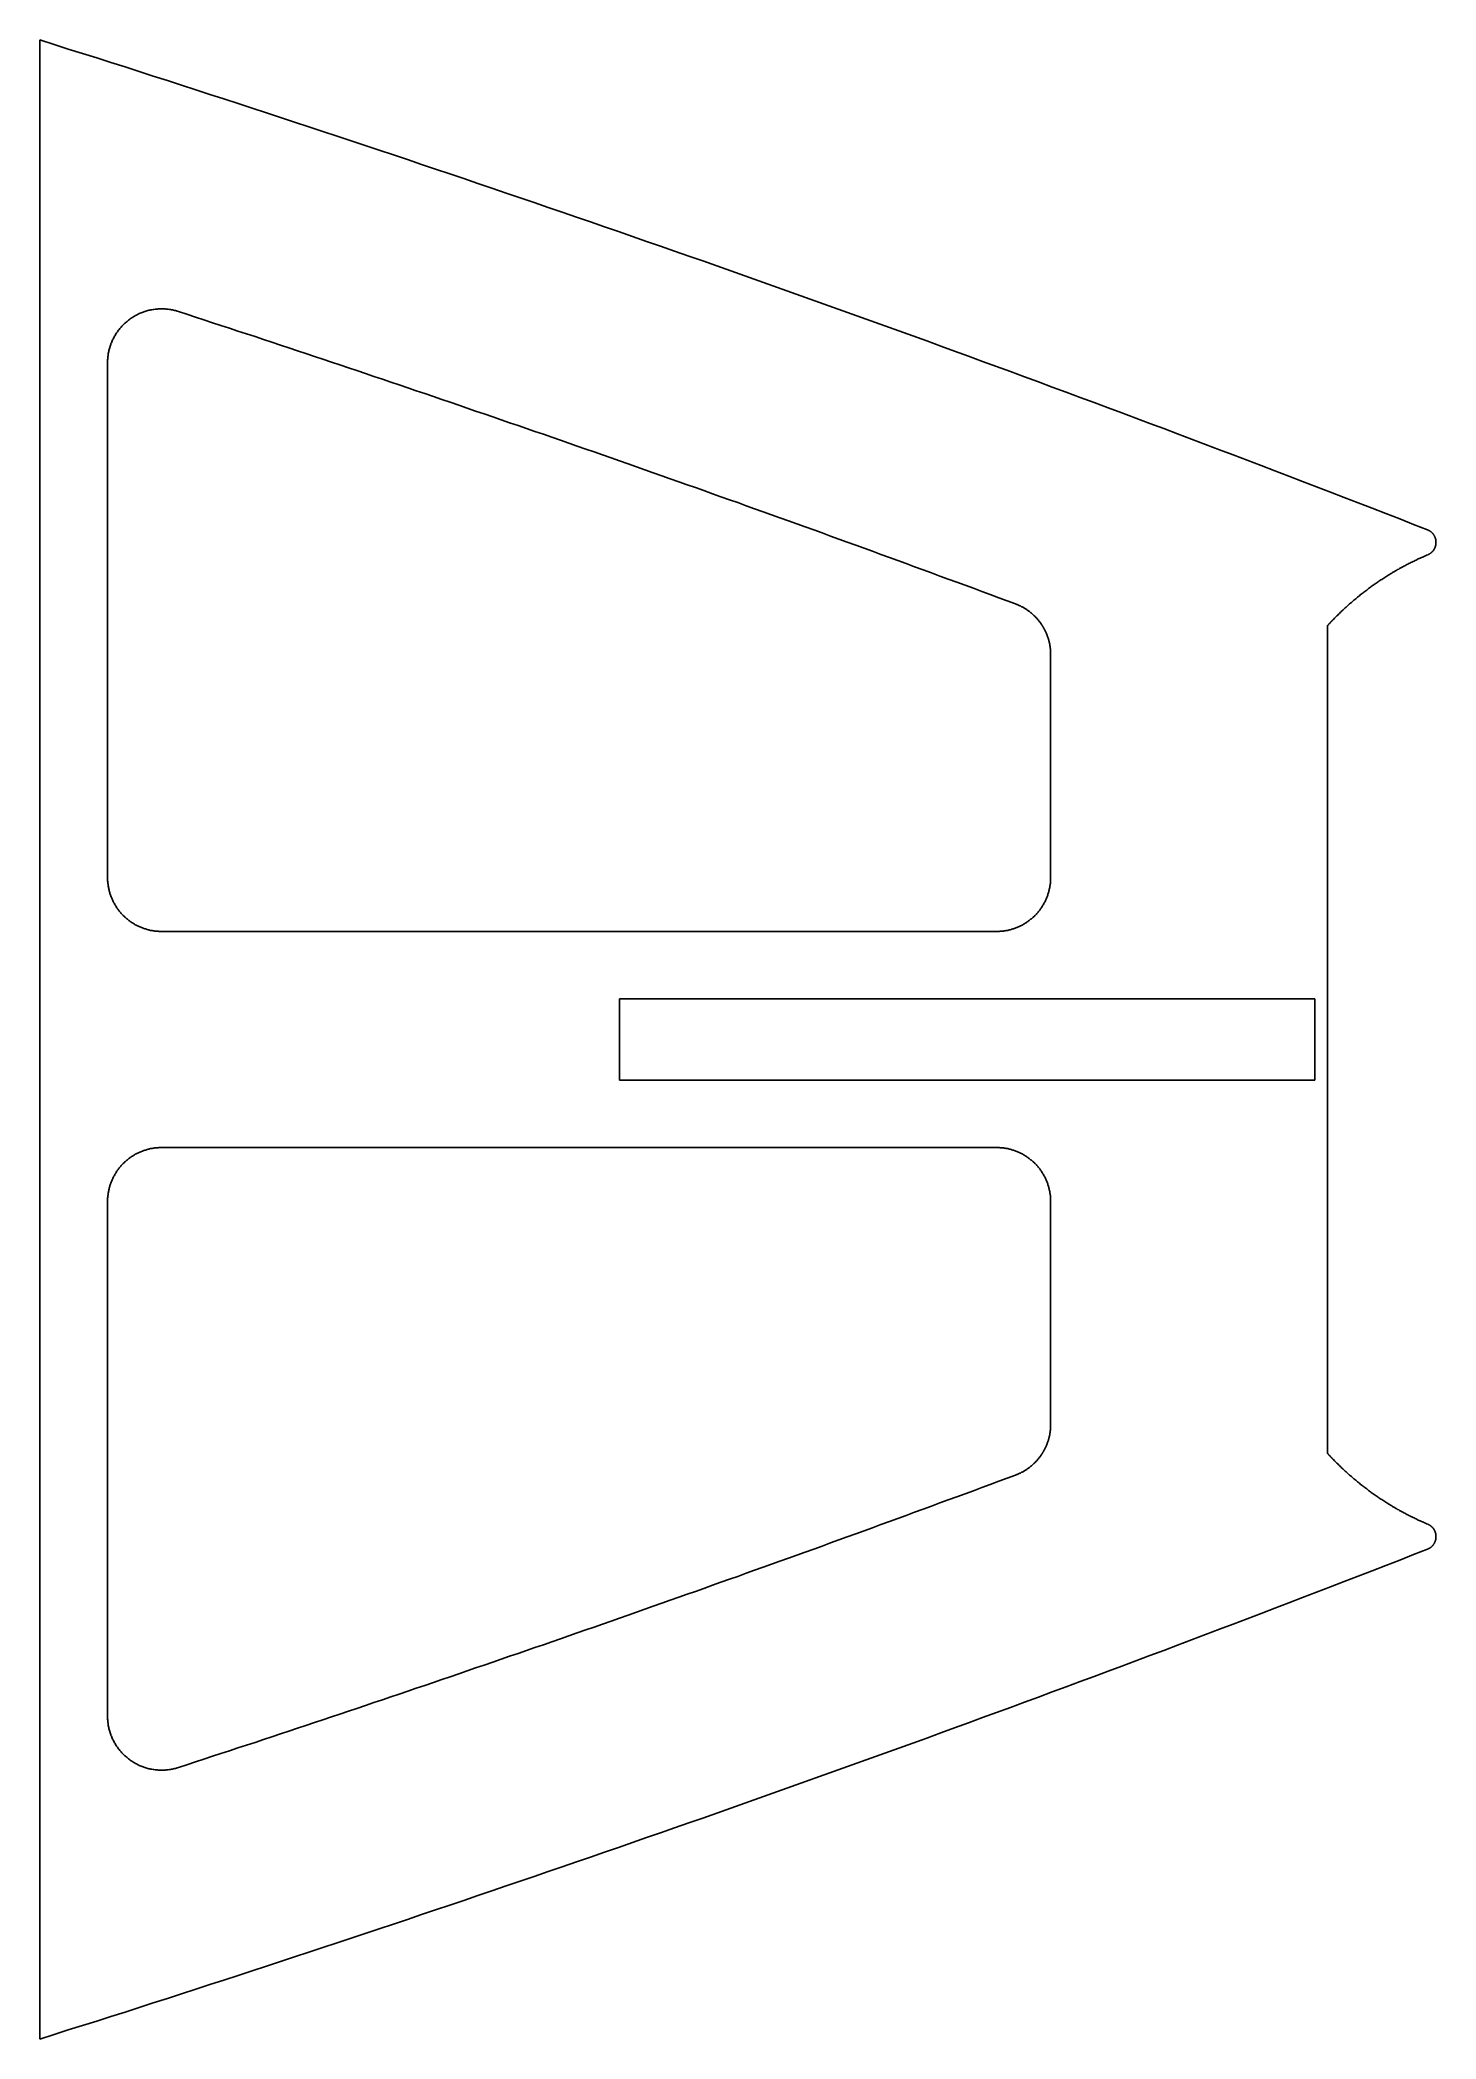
# Model space of a CAD drawing. Header units: metres. Extents: x 1168 to 1271, y -74 to 74.
import ezdxf

# ---------------------------------------------------------------- set-up
doc = ezdxf.new("R2010")
doc.units = ezdxf.units.M

msp = doc.modelspace()

# ---------------------------------------------------------------- linework, layer by layer
for p, q in [((1168.07, 73.99), (1168.07, -73.99)), ((1168.07, 73.99), (1169.12, 73.66)), ((1169.12, 73.66), (1170.17, 73.32)), ((1170.17, 73.32), (1171.22, 72.99)), ((1171.22, 72.99), (1172.27, 72.66)), ((1172.27, 72.66), (1173.32, 72.32)), ((1173.32, 72.32), (1174.37, 71.99)), ((1174.37, 71.99), (1175.41, 71.65)), ((1175.41, 71.65), (1176.46, 71.31)), ((1176.46, 71.31), (1177.51, 70.98)), ((1177.51, 70.98), (1178.55, 70.64)), ((1178.55, 70.64), (1179.6, 70.3)), ((1179.6, 70.3), (1180.65, 69.96)), ((1180.65, 69.96), (1181.69, 69.62)), ((1181.69, 69.62), (1182.74, 69.28)), ((1182.74, 69.28), (1183.79, 68.94)), ((1183.79, 68.94), (1184.83, 68.59)), ((1184.83, 68.59), (1185.88, 68.25)), ((1185.88, 68.25), (1186.92, 67.91)), ((1186.92, 67.91), (1187.97, 67.56)), ((1187.97, 67.56), (1189.01, 67.22)), ((1189.01, 67.22), (1190.06, 66.87)), ((1190.06, 66.87), (1191.1, 66.52)), ((1191.1, 66.52), (1192.14, 66.18)), ((1192.14, 66.18), (1193.19, 65.83)), ((1193.19, 65.83), (1194.23, 65.48)), ((1194.23, 65.48), (1195.27, 65.13)), ((1195.27, 65.13), (1196.32, 64.78)), ((1196.32, 64.78), (1197.36, 64.43)), ((1197.36, 64.43), (1198.4, 64.08)), ((1198.4, 64.08), (1199.45, 63.73)), ((1199.45, 63.73), (1200.49, 63.37)), ((1200.49, 63.37), (1201.53, 63.02)), ((1201.53, 63.02), (1202.57, 62.66)), ((1202.57, 62.66), (1203.61, 62.31)), ((1203.61, 62.31), (1204.65, 61.95)), ((1204.65, 61.95), (1205.69, 61.6)), ((1205.69, 61.6), (1206.73, 61.24)), ((1206.73, 61.24), (1207.78, 60.88)), ((1207.78, 60.88), (1208.82, 60.52)), ((1208.82, 60.52), (1209.86, 60.16)), ((1209.86, 60.16), (1210.89, 59.8)), ((1210.89, 59.8), (1211.93, 59.44)), ((1211.93, 59.44), (1212.97, 59.08)), ((1212.97, 59.08), (1214.01, 58.72)), ((1214.01, 58.72), (1215.05, 58.36)), ((1215.05, 58.36), (1216.09, 57.99)), ((1216.09, 57.99), (1217.13, 57.63)), ((1217.13, 57.63), (1218.17, 57.26)), ((1218.17, 57.26), (1219.2, 56.9)), ((1219.2, 56.9), (1220.24, 56.53)), ((1220.24, 56.53), (1221.28, 56.17)), ((1221.28, 56.17), (1222.32, 55.8)), ((1222.32, 55.8), (1223.35, 55.43)), ((1223.35, 55.43), (1224.39, 55.06)), ((1224.39, 55.06), (1225.42, 54.69)), ((1174.63, 53.26), (1174.7, 53.3)), ((1174.7, 53.3), (1174.76, 53.35)), ((1174.76, 53.35), (1174.82, 53.39)), ((1174.82, 53.39), (1174.88, 53.43)), ((1174.88, 53.43), (1174.95, 53.48)), ((1174.95, 53.48), (1175.01, 53.52)), ((1175.01, 53.52), (1175.08, 53.55)), ((1175.08, 53.55), (1175.14, 53.59)), ((1175.14, 53.59), (1175.21, 53.63)), ((1175.21, 53.63), (1175.28, 53.66)), ((1175.28, 53.66), (1175.35, 53.7)), ((1175.35, 53.7), (1175.42, 53.73)), ((1175.42, 53.73), (1175.49, 53.76)), ((1175.49, 53.76), (1175.56, 53.79)), ((1175.56, 53.79), (1175.63, 53.82)), ((1175.63, 53.82), (1175.7, 53.84)), ((1175.7, 53.84), (1175.77, 53.87)), ((1175.77, 53.87), (1175.84, 53.89)), ((1175.84, 53.89), (1175.92, 53.92)), ((1175.92, 53.92), (1175.99, 53.94)), ((1175.99, 53.94), (1176.06, 53.96)), ((1176.06, 53.96), (1176.14, 53.98)), ((1176.14, 53.98), (1176.21, 53.99)), ((1176.21, 53.99), (1176.29, 54.01)), ((1176.29, 54.01), (1176.36, 54.02)), ((1176.36, 54.02), (1176.44, 54.04)), ((1176.44, 54.04), (1176.51, 54.05)), ((1176.51, 54.05), (1176.59, 54.06)), ((1176.59, 54.06), (1176.66, 54.07)), ((1176.66, 54.07), (1176.74, 54.07)), ((1176.74, 54.07), (1176.81, 54.08)), ((1176.81, 54.08), (1176.89, 54.08)), ((1176.89, 54.08), (1176.97, 54.09)), ((1176.97, 54.09), (1177.04, 54.09)), ((1177.04, 54.09), (1177.12, 54.09)), ((1177.12, 54.09), (1177.19, 54.09)), ((1177.19, 54.09), (1177.27, 54.08)), ((1177.27, 54.08), (1177.35, 54.08)), ((1177.35, 54.08), (1177.42, 54.07)), ((1177.42, 54.07), (1177.5, 54.07)), ((1177.5, 54.07), (1177.57, 54.06)), ((1177.57, 54.06), (1177.65, 54.05)), ((1177.65, 54.05), (1177.73, 54.04)), ((1177.73, 54.04), (1177.8, 54.02)), ((1177.8, 54.02), (1177.88, 54.01)), ((1177.88, 54.01), (1177.95, 53.99)), ((1177.95, 53.99), (1178.02, 53.97)), ((1178.02, 53.97), (1178.1, 53.96)), ((1178.1, 53.96), (1178.17, 53.94)), ((1178.17, 53.94), (1178.24, 53.91)), ((1178.24, 53.91), (1178.32, 53.89)), ((1178.32, 53.89), (1178.95, 53.68)), ((1178.95, 53.68), (1179.58, 53.48)), ((1179.58, 53.48), (1180.21, 53.27)), ((1225.42, 54.69), (1226.46, 54.32)), ((1226.46, 54.32), (1227.5, 53.95)), ((1227.5, 53.95), (1228.53, 53.58)), ((1228.53, 53.58), (1229.57, 53.2)), ((1173.45, 51.79), (1173.49, 51.85)), ((1173.49, 51.85), (1173.52, 51.92)), ((1173.52, 51.92), (1173.56, 51.99)), ((1173.56, 51.99), (1173.59, 52.06)), ((1173.59, 52.06), (1173.63, 52.12)), ((1173.63, 52.12), (1173.67, 52.19)), ((1173.67, 52.19), (1173.71, 52.25)), ((1173.71, 52.25), (1173.75, 52.32)), ((1173.75, 52.32), (1173.8, 52.38)), ((1173.8, 52.38), (1173.84, 52.44)), ((1173.84, 52.44), (1173.89, 52.5)), ((1173.89, 52.5), (1173.93, 52.56)), ((1173.93, 52.56), (1173.98, 52.62)), ((1173.98, 52.62), (1174.03, 52.68)), ((1174.03, 52.68), (1174.08, 52.74)), ((1174.08, 52.74), (1174.13, 52.8)), ((1174.13, 52.8), (1174.18, 52.85)), ((1174.18, 52.85), (1174.23, 52.91)), ((1174.23, 52.91), (1174.29, 52.96)), ((1174.29, 52.96), (1174.34, 53.01)), ((1174.34, 53.01), (1174.4, 53.06)), ((1174.4, 53.06), (1174.46, 53.11)), ((1174.46, 53.11), (1174.52, 53.16)), ((1174.52, 53.16), (1174.57, 53.21)), ((1174.57, 53.21), (1174.63, 53.26)), ((1180.21, 53.27), (1180.84, 53.06)), ((1180.84, 53.06), (1181.47, 52.86)), ((1181.47, 52.86), (1182.1, 52.65)), ((1182.1, 52.65), (1182.73, 52.44)), ((1182.73, 52.44), (1183.36, 52.23)), ((1183.36, 52.23), (1183.99, 52.03)), ((1183.99, 52.03), (1184.61, 51.82)), ((1184.61, 51.82), (1185.24, 51.61)), ((1229.57, 53.2), (1230.6, 52.83)), ((1230.6, 52.83), (1231.64, 52.46)), ((1231.64, 52.46), (1232.67, 52.08)), ((1232.67, 52.08), (1233.71, 51.71)), ((1173.08, 50.32), (1173.09, 50.39)), ((1173.08, 50.24), (1173.08, 50.32)), ((1173.09, 50.47), (1173.1, 50.55)), ((1173.09, 50.39), (1173.09, 50.47)), ((1173.1, 50.55), (1173.11, 50.62)), ((1173.11, 50.62), (1173.12, 50.7)), ((1173.12, 50.7), (1173.13, 50.77)), ((1173.13, 50.77), (1173.15, 50.85)), ((1173.15, 50.85), (1173.16, 50.92)), ((1173.16, 50.92), (1173.18, 51)), ((1173.18, 51), (1173.2, 51.07)), ((1173.2, 51.07), (1173.22, 51.14)), ((1173.22, 51.14), (1173.24, 51.22)), ((1173.24, 51.22), (1173.26, 51.29)), ((1173.26, 51.29), (1173.28, 51.36)), ((1173.28, 51.36), (1173.31, 51.43)), ((1173.31, 51.43), (1173.33, 51.51)), ((1173.33, 51.51), (1173.36, 51.58)), ((1173.36, 51.58), (1173.39, 51.65)), ((1173.39, 51.65), (1173.42, 51.72)), ((1173.42, 51.72), (1173.45, 51.79)), ((1185.24, 51.61), (1185.87, 51.4)), ((1185.87, 51.4), (1186.5, 51.19)), ((1186.5, 51.19), (1187.13, 50.98)), ((1187.13, 50.98), (1187.76, 50.77)), ((1187.76, 50.77), (1188.39, 50.56)), ((1188.39, 50.56), (1189.02, 50.35)), ((1189.02, 50.35), (1189.65, 50.14)), ((1233.71, 51.71), (1234.74, 51.33)), ((1234.74, 51.33), (1235.77, 50.95)), ((1235.77, 50.95), (1236.81, 50.58)), ((1236.81, 50.58), (1237.84, 50.2)), ((1173.07, 50.09), (1173.08, 50.16)), ((1173.07, 50.09), (1173.07, 12)), ((1173.08, 50.16), (1173.08, 50.24)), ((1189.65, 50.14), (1190.28, 49.93)), ((1190.28, 49.93), (1190.9, 49.72)), ((1190.9, 49.72), (1191.53, 49.51)), ((1191.53, 49.51), (1192.16, 49.3)), ((1192.16, 49.3), (1192.79, 49.09)), ((1192.79, 49.09), (1193.42, 48.87)), ((1193.42, 48.87), (1194.05, 48.66)), ((1237.84, 50.2), (1238.87, 49.82)), ((1238.87, 49.82), (1239.91, 49.44)), ((1239.91, 49.44), (1240.94, 49.06)), ((1240.94, 49.06), (1241.97, 48.68)), ((1194.05, 48.66), (1194.67, 48.45)), ((1194.67, 48.45), (1195.3, 48.24)), ((1195.3, 48.24), (1195.93, 48.02)), ((1195.93, 48.02), (1196.56, 47.81)), ((1196.56, 47.81), (1197.19, 47.6)), ((1197.19, 47.6), (1197.81, 47.38)), ((1197.81, 47.38), (1198.44, 47.17)), ((1241.97, 48.68), (1243, 48.3)), ((1243, 48.3), (1244.03, 47.92)), ((1244.03, 47.92), (1245.07, 47.53)), ((1245.07, 47.53), (1246.1, 47.15)), ((1198.44, 47.17), (1199.07, 46.95)), ((1199.07, 46.95), (1199.69, 46.74)), ((1199.69, 46.74), (1200.32, 46.52)), ((1200.32, 46.52), (1200.95, 46.31)), ((1200.95, 46.31), (1201.58, 46.09)), ((1201.58, 46.09), (1202.2, 45.88)), ((1202.2, 45.88), (1202.83, 45.66)), ((1246.1, 47.15), (1247.13, 46.76)), ((1247.13, 46.76), (1248.16, 46.38)), ((1248.16, 46.38), (1249.19, 45.99)), ((1249.19, 45.99), (1250.22, 45.61)), ((1202.83, 45.66), (1203.46, 45.45)), ((1203.46, 45.45), (1204.08, 45.23)), ((1204.08, 45.23), (1204.71, 45.01)), ((1204.71, 45.01), (1205.34, 44.8)), ((1205.34, 44.8), (1205.96, 44.58)), ((1205.96, 44.58), (1206.59, 44.36)), ((1250.22, 45.61), (1251.25, 45.22)), ((1251.25, 45.22), (1252.28, 44.83)), ((1252.28, 44.83), (1253.31, 44.44)), ((1253.31, 44.44), (1254.34, 44.05)), ((1206.59, 44.36), (1207.22, 44.14)), ((1207.22, 44.14), (1207.84, 43.93)), ((1207.84, 43.93), (1208.47, 43.71)), ((1208.47, 43.71), (1209.09, 43.49)), ((1209.09, 43.49), (1209.72, 43.27)), ((1209.72, 43.27), (1210.35, 43.05)), ((1210.35, 43.05), (1210.97, 42.83)), ((1254.34, 44.05), (1255.37, 43.66)), ((1255.37, 43.66), (1256.39, 43.27)), ((1256.39, 43.27), (1257.42, 42.88)), ((1210.97, 42.83), (1211.6, 42.61)), ((1211.6, 42.61), (1212.22, 42.39)), ((1212.22, 42.39), (1212.85, 42.17)), ((1212.85, 42.17), (1213.47, 41.95)), ((1213.47, 41.95), (1214.1, 41.73)), ((1214.1, 41.73), (1214.72, 41.51)), ((1214.72, 41.51), (1215.35, 41.29)), ((1257.42, 42.88), (1258.45, 42.49)), ((1258.45, 42.49), (1259.48, 42.1)), ((1259.48, 42.1), (1260.51, 41.7)), ((1260.51, 41.7), (1261.53, 41.31)), ((1215.35, 41.29), (1215.97, 41.07)), ((1215.97, 41.07), (1216.6, 40.85)), ((1216.6, 40.85), (1217.22, 40.63)), ((1217.22, 40.63), (1217.85, 40.4)), ((1217.85, 40.4), (1218.47, 40.18)), ((1218.47, 40.18), (1219.1, 39.96)), ((1219.1, 39.96), (1219.72, 39.74)), ((1261.53, 41.31), (1262.56, 40.92)), ((1262.56, 40.92), (1263.59, 40.52)), ((1263.59, 40.52), (1264.61, 40.12)), ((1264.61, 40.12), (1265.64, 39.73)), ((1219.72, 39.74), (1220.35, 39.51)), ((1220.35, 39.51), (1220.97, 39.29)), ((1220.97, 39.29), (1221.6, 39.07)), ((1221.6, 39.07), (1222.22, 38.84)), ((1222.22, 38.84), (1222.84, 38.62)), ((1222.84, 38.62), (1223.47, 38.4)), ((1265.64, 39.73), (1266.67, 39.33)), ((1266.67, 39.33), (1267.69, 38.93)), ((1267.69, 38.93), (1268.72, 38.53)), ((1268.72, 38.53), (1269.74, 38.13)), ((1223.47, 38.4), (1224.09, 38.17)), ((1224.09, 38.17), (1224.71, 37.95)), ((1224.71, 37.95), (1225.34, 37.72)), ((1225.34, 37.72), (1225.96, 37.5)), ((1225.96, 37.5), (1226.59, 37.27)), ((1226.59, 37.27), (1227.21, 37.04)), ((1227.21, 37.04), (1227.83, 36.82)), ((1269.74, 38.13), (1270.77, 37.73)), ((1270.78, 37.73), (1270.77, 37.73)), ((1270.79, 37.72), (1270.78, 37.73)), ((1270.8, 37.72), (1270.79, 37.72)), ((1270.81, 37.71), (1270.8, 37.72)), ((1270.82, 37.71), (1270.81, 37.71)), ((1270.83, 37.7), (1270.82, 37.71)), ((1270.84, 37.7), (1270.83, 37.7)), ((1270.85, 37.69), (1270.84, 37.7)), ((1270.87, 37.69), (1270.85, 37.69)), ((1270.88, 37.68), (1270.87, 37.69)), ((1270.89, 37.68), (1270.88, 37.68)), ((1270.9, 37.67), (1270.89, 37.68)), ((1270.91, 37.66), (1270.9, 37.67)), ((1270.92, 37.66), (1270.91, 37.66)), ((1270.93, 37.65), (1270.92, 37.66)), ((1270.94, 37.65), (1270.93, 37.65)), ((1270.95, 37.64), (1270.94, 37.65)), ((1270.96, 37.63), (1270.95, 37.64)), ((1270.97, 37.63), (1270.96, 37.63)), ((1270.98, 37.62), (1270.97, 37.63)), ((1270.99, 37.61), (1270.98, 37.62)), ((1271, 37.6), (1270.99, 37.61)), ((1271.01, 37.6), (1271, 37.6)), ((1271.02, 37.59), (1271.01, 37.6)), ((1271.03, 37.58), (1271.02, 37.59)), ((1271.04, 37.57), (1271.03, 37.58)), ((1271.05, 37.57), (1271.04, 37.57)), ((1271.06, 37.56), (1271.05, 37.57)), ((1271.06, 37.55), (1271.06, 37.56)), ((1271.07, 37.54), (1271.06, 37.55)), ((1271.08, 37.53), (1271.07, 37.54)), ((1271.09, 37.53), (1271.08, 37.53)), ((1271.1, 37.52), (1271.09, 37.53)), ((1271.11, 37.51), (1271.1, 37.52)), ((1271.12, 37.5), (1271.11, 37.51)), ((1271.13, 37.49), (1271.12, 37.5)), ((1271.13, 37.48), (1271.13, 37.49)), ((1271.14, 37.47), (1271.13, 37.48)), ((1271.15, 37.47), (1271.14, 37.47)), ((1271.16, 37.46), (1271.15, 37.47)), ((1271.17, 37.45), (1271.16, 37.46)), ((1271.17, 37.44), (1271.17, 37.45)), ((1271.18, 37.43), (1271.17, 37.44)), ((1271.19, 37.42), (1271.18, 37.43)), ((1271.2, 37.41), (1271.19, 37.42)), ((1271.2, 37.4), (1271.2, 37.41)), ((1271.21, 37.39), (1271.2, 37.4)), ((1271.22, 37.38), (1271.21, 37.39)), ((1271.22, 37.37), (1271.22, 37.38)), ((1271.23, 37.36), (1271.22, 37.37)), ((1271.24, 37.35), (1271.23, 37.36)), ((1271.24, 37.34), (1271.24, 37.35)), ((1271.25, 37.33), (1271.24, 37.34)), ((1271.26, 37.32), (1271.25, 37.33)), ((1271.26, 37.31), (1271.26, 37.32)), ((1271.27, 37.3), (1271.26, 37.31)), ((1271.28, 37.29), (1271.27, 37.3)), ((1271.28, 37.28), (1271.28, 37.29)), ((1271.29, 37.27), (1271.28, 37.28)), ((1271.29, 37.26), (1271.29, 37.27)), ((1271.3, 37.25), (1271.29, 37.26)), ((1271.3, 37.23), (1271.3, 37.25)), ((1271.31, 37.22), (1271.3, 37.23)), ((1271.31, 37.21), (1271.31, 37.22)), ((1271.32, 37.2), (1271.31, 37.21)), ((1271.32, 37.19), (1271.32, 37.2)), ((1271.33, 37.18), (1271.32, 37.19)), ((1271.33, 37.17), (1271.33, 37.18)), ((1271.34, 37.16), (1271.33, 37.17)), ((1271.34, 37.14), (1271.34, 37.16)), ((1271.35, 37.13), (1271.34, 37.14)), ((1271.35, 37.12), (1271.35, 37.13)), ((1271.35, 37.11), (1271.35, 37.12)), ((1271.36, 37.1), (1271.35, 37.11)), ((1271.36, 37.09), (1271.36, 37.1)), ((1271.36, 37.08), (1271.36, 37.09)), ((1271.37, 37.06), (1271.36, 37.08)), ((1271.37, 37.05), (1271.37, 37.06)), ((1271.37, 37.04), (1271.37, 37.05)), ((1271.38, 37.03), (1271.37, 37.04)), ((1271.38, 37.02), (1271.38, 37.03)), ((1271.38, 37.01), (1271.38, 37.02)), ((1271.38, 36.99), (1271.38, 37.01)), ((1227.83, 36.82), (1228.46, 36.59)), ((1228.46, 36.59), (1229.08, 36.36)), ((1229.08, 36.36), (1229.7, 36.14)), ((1229.7, 36.14), (1230.32, 35.91)), ((1230.32, 35.91), (1230.95, 35.68)), ((1230.95, 35.68), (1231.57, 35.46)), ((1269.93, 35.49), (1270.01, 35.53)), ((1270.01, 35.53), (1270.09, 35.57)), ((1270.09, 35.57), (1270.16, 35.6)), ((1270.16, 35.6), (1270.24, 35.64)), ((1270.24, 35.64), (1270.32, 35.67)), ((1270.32, 35.67), (1270.4, 35.71)), ((1270.4, 35.71), (1270.48, 35.74)), ((1270.48, 35.74), (1270.56, 35.78)), ((1270.56, 35.78), (1270.63, 35.81)), ((1270.63, 35.81), (1270.71, 35.85)), ((1270.71, 35.85), (1270.79, 35.88)), ((1270.79, 35.88), (1270.8, 35.88)), ((1270.8, 35.88), (1270.81, 35.89)), ((1270.81, 35.89), (1270.82, 35.89)), ((1270.82, 35.89), (1270.83, 35.9)), ((1270.83, 35.9), (1270.85, 35.9)), ((1270.85, 35.9), (1270.86, 35.91)), ((1270.86, 35.91), (1270.87, 35.92)), ((1270.87, 35.92), (1270.88, 35.92)), ((1270.88, 35.92), (1270.89, 35.93)), ((1270.89, 35.93), (1270.9, 35.93)), ((1270.9, 35.93), (1270.91, 35.94)), ((1270.91, 35.94), (1270.92, 35.94)), ((1270.92, 35.94), (1270.93, 35.95)), ((1270.93, 35.95), (1270.94, 35.96)), ((1270.94, 35.96), (1270.95, 35.96)), ((1270.95, 35.96), (1270.96, 35.97)), ((1270.96, 35.97), (1270.97, 35.98)), ((1270.97, 35.98), (1270.98, 35.98)), ((1270.98, 35.98), (1270.99, 35.99)), ((1270.99, 35.99), (1271, 36)), ((1271, 36), (1271.01, 36)), ((1271.01, 36), (1271.02, 36.01)), ((1271.02, 36.02), (1271.03, 36.03)), ((1271.02, 36.01), (1271.02, 36.02)), ((1271.03, 36.03), (1271.04, 36.03)), ((1271.04, 36.03), (1271.05, 36.04)), ((1271.05, 36.04), (1271.06, 36.05)), ((1271.06, 36.05), (1271.07, 36.06)), ((1271.07, 36.06), (1271.08, 36.06)), ((1271.08, 36.06), (1271.09, 36.07)), ((1271.09, 36.07), (1271.1, 36.08)), ((1271.1, 36.09), (1271.11, 36.1)), ((1271.1, 36.08), (1271.1, 36.09)), ((1271.11, 36.1), (1271.12, 36.11)), ((1271.12, 36.11), (1271.13, 36.11)), ((1271.13, 36.11), (1271.14, 36.12)), ((1271.14, 36.12), (1271.15, 36.13)), ((1271.15, 36.14), (1271.16, 36.15)), ((1271.15, 36.13), (1271.15, 36.14)), ((1271.16, 36.15), (1271.17, 36.16)), ((1271.17, 36.16), (1271.18, 36.17)), ((1271.18, 36.18), (1271.19, 36.19)), ((1271.18, 36.17), (1271.18, 36.18)), ((1271.19, 36.19), (1271.2, 36.2)), ((1271.2, 36.2), (1271.21, 36.21)), ((1271.21, 36.21), (1271.22, 36.22)), ((1271.21, 36.21), (1271.21, 36.21)), ((1271.22, 36.22), (1271.23, 36.23)), ((1271.23, 36.24), (1271.24, 36.25)), ((1271.23, 36.23), (1271.23, 36.24)), ((1271.24, 36.25), (1271.25, 36.26)), ((1271.25, 36.27), (1271.26, 36.28)), ((1271.25, 36.26), (1271.25, 36.27)), ((1271.26, 36.29), (1271.27, 36.3)), ((1271.26, 36.28), (1271.26, 36.29)), ((1271.27, 36.3), (1271.28, 36.31)), ((1271.28, 36.32), (1271.29, 36.34)), ((1271.28, 36.31), (1271.28, 36.32)), ((1271.29, 36.35), (1271.3, 36.36)), ((1271.29, 36.34), (1271.29, 36.35)), ((1271.3, 36.37), (1271.31, 36.38)), ((1271.3, 36.36), (1271.3, 36.37)), ((1271.31, 36.39), (1271.32, 36.4)), ((1271.31, 36.38), (1271.31, 36.39)), ((1271.32, 36.41), (1271.33, 36.42)), ((1271.32, 36.4), (1271.32, 36.41)), ((1271.33, 36.43), (1271.34, 36.44)), ((1271.33, 36.42), (1271.33, 36.43)), ((1271.34, 36.46), (1271.35, 36.48)), ((1271.34, 36.45), (1271.34, 36.46)), ((1271.34, 36.44), (1271.34, 36.45)), ((1271.35, 36.49), (1271.36, 36.5)), ((1271.35, 36.48), (1271.35, 36.49)), ((1271.36, 36.52), (1271.37, 36.53)), ((1271.36, 36.51), (1271.36, 36.52)), ((1271.36, 36.5), (1271.36, 36.51)), ((1271.37, 36.57), (1271.38, 36.58)), ((1271.37, 36.56), (1271.37, 36.57)), ((1271.37, 36.54), (1271.37, 36.56)), ((1271.37, 36.53), (1271.37, 36.54)), ((1271.39, 36.98), (1271.38, 36.99)), ((1271.38, 36.61), (1271.39, 36.62)), ((1271.38, 36.6), (1271.38, 36.61)), ((1271.38, 36.59), (1271.38, 36.6)), ((1271.38, 36.58), (1271.38, 36.59)), ((1271.39, 36.97), (1271.39, 36.98)), ((1271.39, 36.96), (1271.39, 36.97)), ((1271.39, 36.95), (1271.39, 36.96)), ((1271.39, 36.93), (1271.39, 36.95)), ((1271.4, 36.92), (1271.39, 36.93)), ((1271.39, 36.67), (1271.4, 36.68)), ((1271.39, 36.66), (1271.39, 36.67)), ((1271.39, 36.65), (1271.39, 36.66)), ((1271.39, 36.64), (1271.39, 36.65)), ((1271.39, 36.62), (1271.39, 36.64)), ((1271.4, 36.91), (1271.4, 36.92)), ((1271.4, 36.9), (1271.4, 36.91)), ((1271.4, 36.89), (1271.4, 36.9)), ((1271.4, 36.87), (1271.4, 36.89)), ((1271.4, 36.86), (1271.4, 36.87)), ((1271.4, 36.85), (1271.4, 36.86)), ((1271.4, 36.84), (1271.4, 36.85)), ((1271.4, 36.83), (1271.4, 36.84)), ((1271.4, 36.81), (1271.4, 36.83)), ((1271.4, 36.8), (1271.4, 36.81)), ((1271.4, 36.79), (1271.4, 36.8)), ((1271.4, 36.78), (1271.4, 36.79)), ((1271.4, 36.77), (1271.4, 36.78)), ((1271.4, 36.75), (1271.4, 36.77)), ((1271.4, 36.74), (1271.4, 36.75)), ((1271.4, 36.73), (1271.4, 36.74)), ((1271.4, 36.72), (1271.4, 36.73)), ((1271.4, 36.71), (1271.4, 36.72)), ((1271.4, 36.69), (1271.4, 36.71)), ((1271.4, 36.68), (1271.4, 36.69)), ((1231.57, 35.46), (1232.19, 35.23)), ((1232.19, 35.23), (1232.81, 35)), ((1232.81, 35), (1233.44, 34.77)), ((1233.44, 34.77), (1234.06, 34.54)), ((1234.06, 34.54), (1234.68, 34.31)), ((1234.68, 34.31), (1235.3, 34.08)), ((1235.3, 34.08), (1235.93, 33.86)), ((1267.32, 34.02), (1267.39, 34.06)), ((1267.39, 34.06), (1267.46, 34.11)), ((1267.46, 34.11), (1267.54, 34.16)), ((1267.54, 34.16), (1267.61, 34.2)), ((1267.61, 34.2), (1267.68, 34.25)), ((1267.68, 34.25), (1267.75, 34.3)), ((1267.75, 34.3), (1267.83, 34.34)), ((1267.83, 34.34), (1267.9, 34.39)), ((1267.9, 34.39), (1267.97, 34.43)), ((1267.97, 34.43), (1268.04, 34.48)), ((1268.04, 34.48), (1268.12, 34.52)), ((1268.12, 34.52), (1268.19, 34.56)), ((1268.19, 34.56), (1268.27, 34.61)), ((1268.27, 34.61), (1268.34, 34.65)), ((1268.34, 34.65), (1268.41, 34.69)), ((1268.41, 34.69), (1268.49, 34.74)), ((1268.49, 34.74), (1268.56, 34.78)), ((1268.56, 34.78), (1268.64, 34.82)), ((1268.64, 34.82), (1268.71, 34.86)), ((1268.71, 34.86), (1268.79, 34.91)), ((1268.79, 34.91), (1268.86, 34.95)), ((1268.86, 34.95), (1268.94, 34.99)), ((1268.94, 34.99), (1269.01, 35.03)), ((1269.01, 35.03), (1269.09, 35.07)), ((1269.09, 35.07), (1269.16, 35.11)), ((1269.16, 35.11), (1269.24, 35.15)), ((1269.24, 35.15), (1269.32, 35.19)), ((1269.32, 35.19), (1269.39, 35.23)), ((1269.39, 35.23), (1269.47, 35.27)), ((1269.47, 35.27), (1269.55, 35.31)), ((1269.55, 35.31), (1269.62, 35.34)), ((1269.62, 35.34), (1269.7, 35.38)), ((1269.7, 35.38), (1269.78, 35.42)), ((1269.78, 35.42), (1269.85, 35.46)), ((1269.85, 35.46), (1269.93, 35.49)), ((1235.93, 33.86), (1236.55, 33.63)), ((1236.55, 33.63), (1237.17, 33.4)), ((1237.17, 33.4), (1237.79, 33.17)), ((1237.79, 33.17), (1238.41, 32.94)), ((1238.41, 32.94), (1239.04, 32.7)), ((1239.04, 32.7), (1239.66, 32.47)), ((1265.33, 32.52), (1265.4, 32.58)), ((1265.4, 32.58), (1265.46, 32.63)), ((1265.46, 32.63), (1265.53, 32.69)), ((1265.53, 32.69), (1265.6, 32.74)), ((1265.6, 32.74), (1265.66, 32.8)), ((1265.66, 32.8), (1265.73, 32.85)), ((1265.73, 32.85), (1265.8, 32.91)), ((1265.8, 32.91), (1265.86, 32.96)), ((1265.86, 32.96), (1265.93, 33.01)), ((1265.93, 33.01), (1266, 33.06)), ((1266, 33.06), (1266.07, 33.12)), ((1266.07, 33.12), (1266.13, 33.17)), ((1266.13, 33.17), (1266.2, 33.22)), ((1266.2, 33.22), (1266.27, 33.27)), ((1266.27, 33.27), (1266.34, 33.32)), ((1266.34, 33.32), (1266.41, 33.38)), ((1266.41, 33.38), (1266.48, 33.43)), ((1266.48, 33.43), (1266.55, 33.48)), ((1266.55, 33.48), (1266.61, 33.53)), ((1266.61, 33.53), (1266.68, 33.58)), ((1266.68, 33.58), (1266.75, 33.63)), ((1266.75, 33.63), (1266.82, 33.68)), ((1266.82, 33.68), (1266.89, 33.73)), ((1266.89, 33.73), (1266.97, 33.78)), ((1266.97, 33.78), (1267.04, 33.82)), ((1267.04, 33.82), (1267.11, 33.87)), ((1267.11, 33.87), (1267.18, 33.92)), ((1267.18, 33.92), (1267.25, 33.97)), ((1267.25, 33.97), (1267.32, 34.02)), ((1239.66, 32.47), (1240.28, 32.24)), ((1240.28, 32.24), (1240.32, 32.22)), ((1240.32, 32.22), (1240.37, 32.21)), ((1240.37, 32.21), (1240.41, 32.19)), ((1240.41, 32.19), (1240.46, 32.17)), ((1240.46, 32.17), (1240.51, 32.15)), ((1240.51, 32.15), (1240.55, 32.13)), ((1240.55, 32.13), (1240.59, 32.11)), ((1240.59, 32.11), (1240.64, 32.09)), ((1240.64, 32.09), (1240.68, 32.07)), ((1240.68, 32.07), (1240.73, 32.04)), ((1240.73, 32.04), (1240.77, 32.02)), ((1240.77, 32.02), (1240.81, 32)), ((1240.81, 32), (1240.86, 31.97)), ((1240.86, 31.97), (1240.9, 31.95)), ((1240.9, 31.95), (1240.94, 31.92)), ((1240.94, 31.92), (1240.98, 31.9)), ((1240.98, 31.9), (1241.02, 31.87)), ((1241.02, 31.87), (1241.07, 31.85)), ((1241.07, 31.85), (1241.11, 31.82)), ((1241.11, 31.82), (1241.15, 31.79)), ((1241.15, 31.79), (1241.19, 31.76)), ((1241.19, 31.76), (1241.23, 31.73)), ((1241.23, 31.73), (1241.27, 31.71)), ((1241.27, 31.71), (1241.31, 31.68)), ((1241.31, 31.68), (1241.34, 31.65)), ((1241.34, 31.65), (1241.38, 31.62)), ((1241.38, 31.62), (1241.42, 31.58)), ((1241.42, 31.58), (1241.46, 31.55)), ((1241.46, 31.55), (1241.5, 31.52)), ((1241.5, 31.52), (1241.53, 31.49)), ((1241.53, 31.49), (1241.57, 31.46)), ((1241.57, 31.46), (1241.61, 31.42)), ((1241.61, 31.42), (1241.64, 31.39)), ((1241.64, 31.39), (1241.68, 31.36)), ((1241.68, 31.36), (1241.71, 31.32)), ((1241.71, 31.32), (1241.75, 31.29)), ((1241.75, 31.29), (1241.78, 31.25)), ((1241.78, 31.25), (1241.81, 31.22)), ((1241.81, 31.22), (1241.85, 31.18)), ((1241.85, 31.18), (1241.88, 31.14)), ((1241.88, 31.14), (1241.91, 31.11)), ((1241.91, 31.11), (1241.94, 31.07)), ((1263.78, 31.07), (1263.78, 31.08)), ((1263.78, 31.08), (1263.79, 31.08)), ((1263.79, 31.08), (1263.8, 31.09)), ((1263.79, 31.08), (1263.79, 31.08)), ((1263.8, 31.09), (1263.81, 31.1)), ((1263.8, 31.09), (1263.8, 31.09)), ((1263.81, 31.1), (1263.82, 31.11)), ((1263.81, 31.1), (1263.81, 31.1)), ((1263.82, 31.11), (1263.83, 31.12)), ((1263.82, 31.11), (1263.82, 31.11)), ((1263.83, 31.12), (1263.89, 31.18)), ((1263.83, 31.12), (1263.83, 31.12)), ((1263.83, 31.12), (1263.83, 31.12)), ((1263.83, 31.12), (1263.83, 31.12)), ((1263.83, 31.12), (1263.83, 31.12)), ((1263.83, 31.12), (1263.83, 31.12)), ((1263.83, 31.12), (1263.83, 31.12)), ((1263.83, 31.12), (1263.83, 31.12)), ((1263.83, 31.12), (1263.83, 31.12)), ((1263.83, 31.12), (1263.83, 31.12)), ((1263.83, 31.12), (1263.83, 31.12)), ((1263.83, 31.12), (1263.83, 31.12)), ((1263.83, 31.12), (1263.83, 31.12)), ((1263.83, 31.12), (1263.83, 31.12)), ((1263.83, 31.12), (1263.83, 31.12)), ((1263.83, 31.12), (1263.83, 31.12)), ((1263.83, 31.12), (1263.83, 31.12)), ((1263.83, 31.12), (1263.83, 31.12)), ((1263.83, 31.12), (1263.83, 31.12)), ((1263.83, 31.12), (1263.83, 31.12)), ((1263.83, 31.12), (1263.83, 31.12)), ((1263.83, 31.12), (1263.83, 31.12)), ((1263.83, 31.12), (1263.83, 31.12)), ((1263.83, 31.12), (1263.83, 31.12)), ((1263.83, 31.12), (1263.83, 31.12)), ((1263.83, 31.12), (1263.83, 31.12)), ((1263.83, 31.12), (1263.83, 31.12)), ((1263.83, 31.12), (1263.83, 31.12)), ((1263.83, 31.12), (1263.83, 31.12)), ((1263.83, 31.12), (1263.83, 31.12)), ((1263.83, 31.12), (1263.83, 31.12)), ((1263.83, 31.12), (1263.83, 31.12)), ((1263.83, 31.12), (1263.83, 31.12)), ((1263.83, 31.12), (1263.83, 31.12)), ((1263.83, 31.12), (1263.83, 31.12)), ((1263.83, 31.12), (1263.83, 31.12)), ((1263.83, 31.12), (1263.83, 31.12)), ((1263.83, 31.12), (1263.83, 31.12)), ((1263.83, 31.12), (1263.83, 31.12)), ((1263.83, 31.12), (1263.83, 31.12)), ((1263.83, 31.12), (1263.83, 31.12)), ((1263.83, 31.12), (1263.83, 31.12)), ((1263.83, 31.12), (1263.83, 31.12)), ((1263.83, 31.12), (1263.83, 31.12)), ((1263.83, 31.12), (1263.83, 31.12)), ((1263.83, 31.12), (1263.83, 31.12)), ((1263.83, 31.12), (1263.83, 31.12)), ((1263.83, 31.12), (1263.83, 31.12)), ((1263.83, 31.12), (1263.83, 31.12)), ((1263.83, 31.12), (1263.83, 31.12)), ((1263.83, 31.12), (1263.83, 31.12)), ((1263.83, 31.12), (1263.83, 31.12)), ((1263.83, 31.12), (1263.83, 31.12)), ((1263.83, 31.12), (1263.83, 31.12)), ((1263.83, 31.12), (1263.83, 31.12)), ((1263.83, 31.12), (1263.83, 31.12)), ((1263.83, 31.12), (1263.83, 31.12)), ((1263.83, 31.12), (1263.83, 31.12)), ((1263.83, 31.12), (1263.83, 31.12)), ((1263.83, 31.12), (1263.83, 31.12)), ((1263.83, 31.12), (1263.83, 31.12)), ((1263.83, 31.12), (1263.83, 31.12)), ((1263.83, 31.12), (1263.83, 31.12)), ((1263.83, 31.12), (1263.83, 31.12)), ((1263.83, 31.12), (1263.83, 31.12)), ((1263.83, 31.12), (1263.83, 31.12)), ((1263.83, 31.12), (1263.83, 31.12)), ((1263.83, 31.12), (1263.83, 31.12)), ((1263.83, 31.12), (1263.83, 31.12)), ((1263.83, 31.12), (1263.83, 31.12)), ((1263.83, 31.12), (1263.83, 31.12)), ((1263.83, 31.12), (1263.83, 31.12)), ((1263.83, 31.12), (1263.83, 31.12)), ((1263.83, 31.12), (1263.83, 31.12)), ((1263.83, 31.12), (1263.83, 31.12)), ((1263.83, 31.12), (1263.83, 31.12)), ((1263.83, 31.12), (1263.83, 31.12)), ((1263.83, 31.12), (1263.83, 31.12)), ((1263.83, 31.12), (1263.83, 31.12)), ((1263.83, 31.12), (1263.83, 31.12)), ((1263.83, 31.12), (1263.83, 31.12)), ((1263.83, 31.12), (1263.83, 31.12)), ((1263.83, 31.12), (1263.83, 31.12)), ((1263.83, 31.12), (1263.83, 31.12)), ((1263.83, 31.12), (1263.83, 31.12)), ((1263.83, 31.12), (1263.83, 31.12)), ((1263.83, 31.12), (1263.83, 31.12)), ((1263.83, 31.12), (1263.83, 31.12)), ((1263.83, 31.12), (1263.83, 31.12)), ((1263.83, 31.12), (1263.83, 31.12)), ((1263.83, 31.12), (1263.83, 31.12)), ((1263.83, 31.12), (1263.83, 31.12)), ((1263.83, 31.12), (1263.83, 31.12)), ((1263.83, 31.12), (1263.83, 31.12)), ((1263.83, 31.12), (1263.83, 31.12)), ((1263.83, 31.12), (1263.83, 31.12)), ((1263.83, 31.12), (1263.83, 31.12)), ((1263.83, 31.12), (1263.83, 31.12)), ((1263.83, 31.12), (1263.83, 31.12)), ((1263.83, 31.12), (1263.83, 31.12)), ((1263.83, 31.12), (1263.83, 31.12)), ((1263.89, 31.18), (1263.95, 31.24)), ((1263.95, 31.24), (1264.01, 31.3)), ((1264.01, 31.3), (1264.07, 31.36)), ((1264.07, 31.36), (1264.13, 31.42)), ((1264.13, 31.42), (1264.19, 31.48)), ((1264.19, 31.48), (1264.25, 31.54)), ((1264.25, 31.54), (1264.31, 31.6)), ((1264.31, 31.6), (1264.38, 31.66)), ((1264.38, 31.66), (1264.44, 31.72)), ((1264.44, 31.72), (1264.5, 31.78)), ((1264.5, 31.78), (1264.56, 31.84)), ((1264.56, 31.84), (1264.63, 31.9)), ((1264.63, 31.9), (1264.69, 31.96)), ((1264.69, 31.96), (1264.75, 32.01)), ((1264.75, 32.01), (1264.82, 32.07)), ((1264.82, 32.07), (1264.88, 32.13)), ((1264.88, 32.13), (1264.94, 32.19)), ((1264.94, 32.19), (1265.01, 32.24)), ((1265.01, 32.24), (1265.07, 32.3)), ((1265.07, 32.3), (1265.14, 32.36)), ((1265.14, 32.36), (1265.2, 32.41)), ((1265.2, 32.41), (1265.27, 32.47)), ((1265.27, 32.47), (1265.33, 32.52)), ((1241.94, 31.07), (1241.98, 31.03)), ((1241.98, 31.03), (1242.01, 30.99)), ((1242.01, 30.99), (1242.04, 30.95)), ((1242.04, 30.95), (1242.07, 30.91)), ((1242.07, 30.91), (1242.1, 30.88)), ((1242.1, 30.88), (1242.12, 30.84)), ((1242.12, 30.84), (1242.15, 30.8)), ((1242.15, 30.8), (1242.18, 30.76)), ((1242.18, 30.76), (1242.21, 30.72)), ((1242.21, 30.72), (1242.24, 30.67)), ((1242.24, 30.67), (1242.26, 30.63)), ((1242.26, 30.63), (1242.29, 30.59)), ((1242.29, 30.59), (1242.31, 30.55)), ((1242.31, 30.55), (1242.34, 30.51)), ((1242.34, 30.51), (1242.36, 30.46)), ((1242.36, 30.46), (1242.39, 30.42)), ((1242.39, 30.42), (1242.41, 30.38)), ((1242.41, 30.38), (1242.43, 30.34)), ((1242.43, 30.34), (1242.46, 30.29)), ((1242.46, 30.29), (1242.48, 30.25)), ((1242.48, 30.25), (1242.5, 30.2)), ((1242.5, 30.2), (1242.52, 30.16)), ((1242.52, 30.16), (1242.54, 30.11)), ((1242.54, 30.11), (1242.56, 30.07)), ((1242.56, 30.07), (1242.58, 30.02)), ((1242.58, 30.02), (1242.6, 29.98)), ((1242.6, 29.98), (1242.61, 29.93)), ((1242.61, 29.93), (1242.63, 29.89)), ((1242.63, 29.89), (1242.65, 29.84)), ((1242.65, 29.84), (1242.66, 29.79)), ((1242.66, 29.79), (1242.68, 29.75)), ((1242.68, 29.75), (1242.7, 29.7)), ((1242.7, 29.7), (1242.71, 29.65)), ((1242.71, 29.65), (1242.72, 29.61)), ((1242.72, 29.61), (1242.74, 29.56)), ((1263.38, 30.65), (1263.39, 30.65)), ((1263.38, -30.65), (1263.38, 30.65)), ((1263.39, 30.65), (1263.39, 30.66)), ((1263.39, 30.66), (1263.4, 30.66)), ((1263.4, 30.67), (1263.41, 30.68)), ((1263.4, 30.66), (1263.4, 30.67)), ((1263.4, 30.67), (1263.4, 30.67)), ((1263.41, 30.68), (1263.42, 30.69)), ((1263.41, 30.68), (1263.41, 30.68)), ((1263.42, 30.69), (1263.43, 30.7)), ((1263.42, 30.69), (1263.42, 30.69)), ((1263.43, 30.7), (1263.44, 30.71)), ((1263.43, 30.7), (1263.43, 30.7)), ((1263.44, 30.71), (1263.44, 30.72)), ((1263.44, 30.72), (1263.45, 30.72)), ((1263.44, 30.71), (1263.44, 30.71)), ((1263.45, 30.72), (1263.45, 30.73)), ((1263.45, 30.73), (1263.46, 30.73)), ((1263.46, 30.73), (1263.47, 30.74)), ((1263.46, 30.73), (1263.46, 30.73)), ((1263.47, 30.74), (1263.48, 30.75)), ((1263.47, 30.74), (1263.47, 30.74)), ((1263.48, 30.75), (1263.48, 30.76)), ((1263.48, 30.76), (1263.49, 30.76)), ((1263.48, 30.75), (1263.48, 30.75)), ((1263.49, 30.76), (1263.49, 30.77)), ((1263.49, 30.77), (1263.5, 30.77)), ((1263.5, 30.77), (1263.5, 30.78)), ((1263.5, 30.78), (1263.51, 30.78)), ((1263.51, 30.79), (1263.52, 30.8)), ((1263.51, 30.78), (1263.51, 30.79)), ((1263.51, 30.79), (1263.51, 30.79)), ((1263.52, 30.8), (1263.53, 30.81)), ((1263.52, 30.8), (1263.52, 30.8)), ((1263.53, 30.81), (1263.54, 30.82)), ((1263.53, 30.81), (1263.53, 30.81)), ((1263.54, 30.82), (1263.55, 30.83)), ((1263.54, 30.82), (1263.54, 30.82)), ((1263.55, 30.83), (1263.55, 30.83)), ((1263.55, 30.83), (1263.56, 30.83)), ((1263.56, 30.84), (1263.57, 30.85)), ((1263.56, 30.83), (1263.56, 30.84)), ((1263.56, 30.84), (1263.56, 30.84)), ((1263.57, 30.85), (1263.58, 30.86)), ((1263.57, 30.85), (1263.57, 30.85)), ((1263.58, 30.86), (1263.59, 30.87)), ((1263.58, 30.86), (1263.58, 30.86)), ((1263.59, 30.87), (1263.6, 30.88)), ((1263.59, 30.87), (1263.59, 30.87)), ((1263.6, 30.88), (1263.6, 30.89)), ((1263.6, 30.89), (1263.61, 30.89)), ((1263.6, 30.88), (1263.6, 30.88)), ((1263.61, 30.89), (1263.61, 30.9)), ((1263.61, 30.9), (1263.62, 30.9)), ((1263.62, 30.9), (1263.62, 30.91)), ((1263.62, 30.91), (1263.63, 30.91)), ((1263.63, 30.91), (1263.63, 30.92)), ((1263.63, 30.92), (1263.64, 30.92)), ((1263.64, 30.92), (1263.64, 30.93)), ((1263.64, 30.93), (1263.65, 30.93)), ((1263.64, 30.92), (1263.64, 30.92)), ((1263.65, 30.93), (1263.65, 30.94)), ((1263.65, 30.94), (1263.66, 30.94)), ((1263.66, 30.94), (1263.66, 30.95)), ((1263.66, 30.95), (1263.67, 30.95)), ((1263.67, 30.95), (1263.67, 30.96)), ((1263.67, 30.96), (1263.68, 30.96)), ((1263.68, 30.97), (1263.69, 30.98)), ((1263.68, 30.96), (1263.68, 30.97)), ((1263.68, 30.97), (1263.68, 30.97)), ((1263.69, 30.98), (1263.7, 30.99)), ((1263.69, 30.98), (1263.69, 30.98)), ((1263.7, 30.99), (1263.71, 31)), ((1263.7, 30.99), (1263.7, 30.99)), ((1263.71, 31), (1263.71, 31)), ((1263.71, 31), (1263.72, 31)), ((1263.72, 31), (1263.72, 31.01)), ((1263.72, 31.01), (1263.73, 31.01)), ((1263.73, 31.02), (1263.74, 31.03)), ((1263.73, 31.01), (1263.73, 31.02)), ((1263.73, 31.02), (1263.73, 31.02)), ((1263.74, 31.03), (1263.75, 31.04)), ((1263.74, 31.03), (1263.74, 31.03)), ((1263.75, 31.04), (1263.76, 31.05)), ((1263.75, 31.04), (1263.75, 31.04)), ((1263.76, 31.05), (1263.77, 31.06)), ((1263.76, 31.05), (1263.76, 31.05)), ((1263.77, 31.06), (1263.78, 31.07)), ((1263.77, 31.06), (1263.77, 31.06)), ((1263.78, 31.07), (1263.78, 31.07)), ((1242.74, 29.56), (1242.75, 29.51)), ((1242.75, 29.51), (1242.76, 29.47)), ((1242.76, 29.47), (1242.77, 29.42)), ((1242.77, 29.42), (1242.79, 29.37)), ((1242.79, 29.37), (1242.8, 29.32)), ((1242.8, 29.32), (1242.81, 29.27)), ((1242.81, 29.27), (1242.81, 29.23)), ((1242.81, 29.23), (1242.82, 29.18)), ((1242.82, 29.18), (1242.83, 29.13)), ((1242.83, 29.13), (1242.84, 29.08)), ((1242.84, 29.08), (1242.85, 29.03)), ((1242.85, 29.03), (1242.85, 28.98)), ((1242.85, 28.98), (1242.86, 28.93)), ((1242.86, 28.93), (1242.86, 28.89)), ((1242.86, 28.89), (1242.87, 28.84)), ((1242.87, 28.84), (1242.87, 28.79)), ((1242.87, 28.79), (1242.87, 28.74)), ((1242.87, 28.74), (1242.88, 28.69)), ((1242.88, 28.69), (1242.88, 28.64)), ((1242.88, 28.64), (1242.88, 28.59)), ((1242.88, 28.59), (1242.88, 28.54)), ((1242.88, 28.54), (1242.88, 28.49)), ((1242.88, 12), (1242.88, 28.49)), ((1173.08, 11.94), (1173.07, 12)), ((1173.08, 11.87), (1173.08, 11.94)), ((1173.08, 11.81), (1173.08, 11.87)), ((1242.88, 12), (1242.88, 11.94)), ((1242.88, 11.94), (1242.88, 11.87)), ((1242.88, 11.87), (1242.88, 11.81)), ((1173.08, 11.75), (1173.08, 11.81)), ((1173.09, 11.68), (1173.08, 11.75)), ((1173.09, 11.62), (1173.09, 11.68)), ((1173.1, 11.56), (1173.09, 11.62)), ((1173.11, 11.49), (1173.1, 11.56)), ((1173.12, 11.43), (1173.11, 11.49)), ((1173.12, 11.37), (1173.12, 11.43)), ((1173.14, 11.31), (1173.12, 11.37)), ((1173.15, 11.24), (1173.14, 11.31)), ((1173.16, 11.18), (1173.15, 11.24)), ((1173.17, 11.12), (1173.16, 11.18)), ((1173.19, 11.06), (1173.17, 11.12)), ((1173.2, 11), (1173.19, 11.06)), ((1173.22, 10.93), (1173.2, 11)), ((1173.24, 10.87), (1173.22, 10.93)), ((1173.25, 10.81), (1173.24, 10.87)), ((1173.27, 10.75), (1173.25, 10.81)), ((1173.29, 10.69), (1173.27, 10.75)), ((1173.32, 10.63), (1173.29, 10.69)), ((1173.34, 10.57), (1173.32, 10.63)), ((1173.36, 10.51), (1173.34, 10.57)), ((1173.39, 10.45), (1173.36, 10.51)), ((1173.41, 10.4), (1173.39, 10.45)), ((1173.44, 10.34), (1173.41, 10.4)), ((1242.55, 10.4), (1242.52, 10.34)), ((1242.57, 10.45), (1242.55, 10.4)), ((1242.6, 10.51), (1242.57, 10.45)), ((1242.62, 10.57), (1242.6, 10.51)), ((1242.64, 10.63), (1242.62, 10.57)), ((1242.66, 10.69), (1242.64, 10.63)), ((1242.68, 10.75), (1242.66, 10.69)), ((1242.7, 10.81), (1242.68, 10.75)), ((1242.72, 10.87), (1242.7, 10.81)), ((1242.74, 10.93), (1242.72, 10.87)), ((1242.75, 11), (1242.74, 10.93)), ((1242.77, 11.06), (1242.75, 11)), ((1242.78, 11.12), (1242.77, 11.06)), ((1242.8, 11.18), (1242.78, 11.12)), ((1242.81, 11.24), (1242.8, 11.18)), ((1242.82, 11.31), (1242.81, 11.24)), ((1242.83, 11.37), (1242.82, 11.31)), ((1242.84, 11.43), (1242.83, 11.37)), ((1242.85, 11.49), (1242.84, 11.43)), ((1242.86, 11.56), (1242.85, 11.49)), ((1242.87, 11.68), (1242.86, 11.62)), ((1242.86, 11.62), (1242.86, 11.56)), ((1242.88, 11.81), (1242.87, 11.75)), ((1242.87, 11.75), (1242.87, 11.68)), ((1173.46, 10.28), (1173.44, 10.34)), ((1173.49, 10.22), (1173.46, 10.28)), ((1173.52, 10.17), (1173.49, 10.22)), ((1173.55, 10.11), (1173.52, 10.17)), ((1173.58, 10.06), (1173.55, 10.11)), ((1173.61, 10), (1173.58, 10.06)), ((1173.64, 9.95), (1173.61, 10)), ((1173.68, 9.89), (1173.64, 9.95)), ((1173.71, 9.84), (1173.68, 9.89)), ((1173.74, 9.78), (1173.71, 9.84)), ((1173.78, 9.73), (1173.74, 9.78)), ((1173.82, 9.68), (1173.78, 9.73)), ((1173.85, 9.63), (1173.82, 9.68)), ((1173.89, 9.58), (1173.85, 9.63)), ((1173.93, 9.53), (1173.89, 9.58)), ((1173.97, 9.48), (1173.93, 9.53)), ((1174.01, 9.43), (1173.97, 9.48)), ((1174.05, 9.38), (1174.01, 9.43)), ((1174.09, 9.33), (1174.05, 9.38)), ((1174.14, 9.29), (1174.09, 9.33)), ((1174.18, 9.24), (1174.14, 9.29)), ((1174.22, 9.19), (1174.18, 9.24)), ((1174.27, 9.15), (1174.22, 9.19)), ((1174.31, 9.11), (1174.27, 9.15)), ((1174.36, 9.06), (1174.31, 9.11)), ((1174.41, 9.02), (1174.36, 9.06)), ((1174.46, 8.98), (1174.41, 9.02)), ((1174.5, 8.94), (1174.46, 8.98)), ((1174.55, 8.9), (1174.5, 8.94)), ((1174.6, 8.86), (1174.55, 8.9)), ((1241.4, 8.9), (1241.35, 8.86)), ((1241.45, 8.94), (1241.4, 8.9)), ((1241.5, 8.98), (1241.45, 8.94)), ((1241.55, 9.02), (1241.5, 8.98)), ((1241.6, 9.06), (1241.55, 9.02)), ((1241.64, 9.11), (1241.6, 9.06)), ((1241.69, 9.15), (1241.64, 9.11)), ((1241.73, 9.19), (1241.69, 9.15)), ((1241.78, 9.24), (1241.73, 9.19)), ((1241.82, 9.29), (1241.78, 9.24)), ((1241.86, 9.33), (1241.82, 9.29)), ((1241.91, 9.38), (1241.86, 9.33)), ((1241.95, 9.43), (1241.91, 9.38)), ((1241.99, 9.48), (1241.95, 9.43)), ((1242.03, 9.53), (1241.99, 9.48)), ((1242.07, 9.58), (1242.03, 9.53)), ((1242.1, 9.63), (1242.07, 9.58)), ((1242.14, 9.68), (1242.1, 9.63)), ((1242.18, 9.73), (1242.14, 9.68)), ((1242.21, 9.78), (1242.18, 9.73)), ((1242.25, 9.84), (1242.21, 9.78)), ((1242.28, 9.89), (1242.25, 9.84)), ((1242.31, 9.95), (1242.28, 9.89)), ((1242.35, 10), (1242.31, 9.95)), ((1242.38, 10.06), (1242.35, 10)), ((1242.41, 10.11), (1242.38, 10.06)), ((1242.44, 10.17), (1242.41, 10.11)), ((1242.47, 10.22), (1242.44, 10.17)), ((1242.49, 10.28), (1242.47, 10.22)), ((1242.52, 10.34), (1242.49, 10.28)), ((1174.65, 8.82), (1174.6, 8.86)), ((1174.7, 8.78), (1174.65, 8.82)), ((1174.75, 8.74), (1174.7, 8.78)), ((1174.81, 8.71), (1174.75, 8.74)), ((1174.86, 8.67), (1174.81, 8.71)), ((1174.91, 8.63), (1174.86, 8.67)), ((1174.97, 8.6), (1174.91, 8.63)), ((1175.02, 8.57), (1174.97, 8.6)), ((1175.07, 8.54), (1175.02, 8.57)), ((1175.13, 8.5), (1175.07, 8.54)), ((1175.19, 8.47), (1175.13, 8.5)), ((1175.24, 8.44), (1175.19, 8.47)), ((1175.3, 8.42), (1175.24, 8.44)), ((1175.36, 8.39), (1175.3, 8.42)), ((1175.41, 8.36), (1175.36, 8.39)), ((1175.47, 8.34), (1175.41, 8.36)), ((1175.53, 8.31), (1175.47, 8.34)), ((1175.59, 8.29), (1175.53, 8.31)), ((1175.65, 8.26), (1175.59, 8.29)), ((1175.71, 8.24), (1175.65, 8.26)), ((1175.77, 8.22), (1175.71, 8.24)), ((1175.83, 8.2), (1175.77, 8.22)), ((1175.89, 8.18), (1175.83, 8.2)), ((1175.95, 8.16), (1175.89, 8.18)), ((1176.01, 8.14), (1175.95, 8.16)), ((1176.07, 8.13), (1176.01, 8.14)), ((1176.13, 8.11), (1176.07, 8.13)), ((1176.19, 8.1), (1176.13, 8.11)), ((1176.26, 8.08), (1176.19, 8.1)), ((1176.32, 8.07), (1176.26, 8.08)), ((1176.38, 8.06), (1176.32, 8.07)), ((1176.44, 8.05), (1176.38, 8.06)), ((1176.51, 8.04), (1176.44, 8.05)), ((1176.57, 8.03), (1176.51, 8.04)), ((1176.63, 8.02), (1176.57, 8.03)), ((1176.69, 8.02), (1176.63, 8.02)), ((1176.76, 8.01), (1176.69, 8.02)), ((1176.82, 8.01), (1176.76, 8.01)), ((1176.88, 8), (1176.82, 8.01)), ((1176.95, 8), (1176.88, 8)), ((1177.01, 8), (1176.95, 8)), ((1177.07, 8), (1177.01, 8)), ((1177.07, 8), (1238.88, 8)), ((1238.95, 8), (1238.88, 8)), ((1239.01, 8), (1238.95, 8)), ((1239.07, 8), (1239.01, 8)), ((1239.14, 8.01), (1239.07, 8)), ((1239.2, 8.01), (1239.14, 8.01)), ((1239.26, 8.02), (1239.2, 8.01)), ((1239.33, 8.02), (1239.26, 8.02)), ((1239.39, 8.03), (1239.33, 8.02)), ((1239.45, 8.04), (1239.39, 8.03)), ((1239.51, 8.05), (1239.45, 8.04)), ((1239.58, 8.06), (1239.51, 8.05)), ((1239.64, 8.07), (1239.58, 8.06)), ((1239.7, 8.08), (1239.64, 8.07)), ((1239.76, 8.1), (1239.7, 8.08)), ((1239.83, 8.11), (1239.76, 8.1)), ((1239.89, 8.13), (1239.83, 8.11)), ((1239.95, 8.14), (1239.89, 8.13)), ((1240.01, 8.16), (1239.95, 8.14)), ((1240.07, 8.18), (1240.01, 8.16)), ((1240.13, 8.2), (1240.07, 8.18)), ((1240.19, 8.22), (1240.13, 8.2)), ((1240.25, 8.24), (1240.19, 8.22)), ((1240.31, 8.26), (1240.25, 8.24)), ((1240.37, 8.29), (1240.31, 8.26)), ((1240.43, 8.31), (1240.37, 8.29)), ((1240.49, 8.34), (1240.43, 8.31)), ((1240.54, 8.36), (1240.49, 8.34)), ((1240.6, 8.39), (1240.54, 8.36)), ((1240.66, 8.42), (1240.6, 8.39)), ((1240.72, 8.44), (1240.66, 8.42)), ((1240.77, 8.47), (1240.72, 8.44)), ((1240.83, 8.5), (1240.77, 8.47)), ((1240.88, 8.54), (1240.83, 8.5)), ((1240.94, 8.57), (1240.88, 8.54)), ((1240.99, 8.6), (1240.94, 8.57)), ((1241.04, 8.63), (1240.99, 8.6)), ((1241.1, 8.67), (1241.04, 8.63)), ((1241.15, 8.71), (1241.1, 8.67)), ((1241.2, 8.74), (1241.15, 8.71)), ((1241.25, 8.78), (1241.2, 8.74)), ((1241.3, 8.82), (1241.25, 8.78)), ((1241.35, 8.86), (1241.3, 8.82)), ((1210.96, 3), (1262.44, 3)), ((1210.96, 3), (1210.96, -3)), ((1262.44, -3), (1262.44, 3)), ((1210.96, -3), (1262.44, -3)), ((1174.6, -8.86), (1174.55, -8.9)), ((1174.65, -8.82), (1174.6, -8.86)), ((1174.7, -8.78), (1174.65, -8.82)), ((1174.75, -8.74), (1174.7, -8.78)), ((1174.81, -8.71), (1174.75, -8.74)), ((1174.86, -8.67), (1174.81, -8.71)), ((1174.91, -8.63), (1174.86, -8.67)), ((1174.97, -8.6), (1174.91, -8.63)), ((1175.02, -8.57), (1174.97, -8.6)), ((1175.07, -8.54), (1175.02, -8.57)), ((1175.13, -8.5), (1175.07, -8.54)), ((1175.19, -8.47), (1175.13, -8.5)), ((1175.24, -8.44), (1175.19, -8.47)), ((1175.3, -8.42), (1175.24, -8.44)), ((1175.36, -8.39), (1175.3, -8.42)), ((1175.41, -8.36), (1175.36, -8.39)), ((1175.47, -8.34), (1175.41, -8.36)), ((1175.53, -8.31), (1175.47, -8.34)), ((1175.59, -8.29), (1175.53, -8.31)), ((1175.65, -8.26), (1175.59, -8.29)), ((1175.71, -8.24), (1175.65, -8.26)), ((1175.77, -8.22), (1175.71, -8.24)), ((1175.83, -8.2), (1175.77, -8.22)), ((1175.89, -8.18), (1175.83, -8.2)), ((1175.95, -8.16), (1175.89, -8.18)), ((1176.01, -8.14), (1175.95, -8.16)), ((1176.07, -8.13), (1176.01, -8.14)), ((1176.13, -8.11), (1176.07, -8.13)), ((1176.19, -8.1), (1176.13, -8.11)), ((1176.26, -8.08), (1176.19, -8.1)), ((1176.32, -8.07), (1176.26, -8.08)), ((1176.38, -8.06), (1176.32, -8.07)), ((1176.44, -8.05), (1176.38, -8.06)), ((1176.51, -8.04), (1176.44, -8.05)), ((1176.57, -8.03), (1176.51, -8.04)), ((1176.63, -8.02), (1176.57, -8.03)), ((1176.69, -8.02), (1176.63, -8.02)), ((1176.76, -8.01), (1176.69, -8.02)), ((1176.82, -8.01), (1176.76, -8.01)), ((1176.88, -8), (1176.82, -8.01)), ((1176.95, -8), (1176.88, -8)), ((1177.01, -8), (1176.95, -8)), ((1177.07, -8), (1177.01, -8)), ((1238.88, -8), (1177.07, -8)), ((1238.95, -8), (1238.88, -8)), ((1239.01, -8), (1238.95, -8)), ((1239.07, -8), (1239.01, -8)), ((1239.14, -8.01), (1239.07, -8)), ((1239.2, -8.01), (1239.14, -8.01)), ((1239.26, -8.02), (1239.2, -8.01)), ((1239.33, -8.02), (1239.26, -8.02)), ((1239.39, -8.03), (1239.33, -8.02)), ((1239.45, -8.04), (1239.39, -8.03)), ((1239.51, -8.05), (1239.45, -8.04)), ((1239.58, -8.06), (1239.51, -8.05)), ((1239.64, -8.07), (1239.58, -8.06)), ((1239.7, -8.08), (1239.64, -8.07)), ((1239.76, -8.1), (1239.7, -8.08)), ((1239.83, -8.11), (1239.76, -8.1)), ((1239.89, -8.13), (1239.83, -8.11)), ((1239.95, -8.14), (1239.89, -8.13)), ((1240.01, -8.16), (1239.95, -8.14)), ((1240.07, -8.18), (1240.01, -8.16)), ((1240.13, -8.2), (1240.07, -8.18)), ((1240.19, -8.22), (1240.13, -8.2)), ((1240.25, -8.24), (1240.19, -8.22)), ((1240.31, -8.26), (1240.25, -8.24)), ((1240.37, -8.29), (1240.31, -8.26)), ((1240.43, -8.31), (1240.37, -8.29)), ((1240.49, -8.34), (1240.43, -8.31)), ((1240.54, -8.36), (1240.49, -8.34)), ((1240.6, -8.39), (1240.54, -8.36)), ((1240.66, -8.42), (1240.6, -8.39)), ((1240.72, -8.44), (1240.66, -8.42)), ((1240.77, -8.47), (1240.72, -8.44)), ((1240.83, -8.5), (1240.77, -8.47)), ((1240.88, -8.54), (1240.83, -8.5)), ((1240.94, -8.57), (1240.88, -8.54)), ((1240.99, -8.6), (1240.94, -8.57)), ((1241.04, -8.63), (1240.99, -8.6)), ((1241.1, -8.67), (1241.04, -8.63)), ((1241.15, -8.71), (1241.1, -8.67)), ((1241.2, -8.74), (1241.15, -8.71)), ((1241.25, -8.78), (1241.2, -8.74)), ((1241.3, -8.82), (1241.25, -8.78)), ((1241.35, -8.86), (1241.3, -8.82)), ((1241.4, -8.9), (1241.35, -8.86)), ((1173.44, -10.34), (1173.41, -10.4)), ((1173.46, -10.28), (1173.44, -10.34)), ((1173.49, -10.22), (1173.46, -10.28)), ((1173.52, -10.17), (1173.49, -10.22)), ((1173.55, -10.11), (1173.52, -10.17)), ((1173.58, -10.06), (1173.55, -10.11)), ((1173.61, -10), (1173.58, -10.06)), ((1173.64, -9.95), (1173.61, -10)), ((1173.68, -9.89), (1173.64, -9.95)), ((1173.71, -9.84), (1173.68, -9.89)), ((1173.74, -9.78), (1173.71, -9.84)), ((1173.78, -9.73), (1173.74, -9.78)), ((1173.82, -9.68), (1173.78, -9.73)), ((1173.85, -9.63), (1173.82, -9.68)), ((1173.89, -9.58), (1173.85, -9.63)), ((1173.93, -9.53), (1173.89, -9.58)), ((1173.97, -9.48), (1173.93, -9.53)), ((1174.01, -9.43), (1173.97, -9.48)), ((1174.05, -9.38), (1174.01, -9.43)), ((1174.09, -9.33), (1174.05, -9.38)), ((1174.14, -9.29), (1174.09, -9.33)), ((1174.18, -9.24), (1174.14, -9.29)), ((1174.22, -9.19), (1174.18, -9.24)), ((1174.27, -9.15), (1174.22, -9.19)), ((1174.31, -9.11), (1174.27, -9.15)), ((1174.36, -9.06), (1174.31, -9.11)), ((1174.41, -9.02), (1174.36, -9.06)), ((1174.46, -8.98), (1174.41, -9.02)), ((1174.5, -8.94), (1174.46, -8.98)), ((1174.55, -8.9), (1174.5, -8.94)), ((1241.45, -8.94), (1241.4, -8.9)), ((1241.5, -8.98), (1241.45, -8.94)), ((1241.55, -9.02), (1241.5, -8.98)), ((1241.6, -9.06), (1241.55, -9.02)), ((1241.64, -9.11), (1241.6, -9.06)), ((1241.69, -9.15), (1241.64, -9.11)), ((1241.73, -9.19), (1241.69, -9.15)), ((1241.78, -9.24), (1241.73, -9.19)), ((1241.82, -9.29), (1241.78, -9.24)), ((1241.86, -9.33), (1241.82, -9.29)), ((1241.91, -9.38), (1241.86, -9.33)), ((1241.95, -9.43), (1241.91, -9.38)), ((1241.99, -9.48), (1241.95, -9.43)), ((1242.03, -9.53), (1241.99, -9.48)), ((1242.07, -9.58), (1242.03, -9.53)), ((1242.1, -9.63), (1242.07, -9.58)), ((1242.14, -9.68), (1242.1, -9.63)), ((1242.18, -9.73), (1242.14, -9.68)), ((1242.21, -9.78), (1242.18, -9.73)), ((1242.25, -9.84), (1242.21, -9.78)), ((1242.28, -9.89), (1242.25, -9.84)), ((1242.31, -9.95), (1242.28, -9.89)), ((1242.35, -10), (1242.31, -9.95)), ((1242.38, -10.06), (1242.35, -10)), ((1242.41, -10.11), (1242.38, -10.06)), ((1242.44, -10.17), (1242.41, -10.11)), ((1242.47, -10.22), (1242.44, -10.17)), ((1242.49, -10.28), (1242.47, -10.22)), ((1242.52, -10.34), (1242.49, -10.28)), ((1242.55, -10.4), (1242.52, -10.34)), ((1173.09, -11.68), (1173.08, -11.75)), ((1173.08, -11.75), (1173.08, -11.81)), ((1173.08, -11.81), (1173.08, -11.87)), ((1173.1, -11.56), (1173.09, -11.62)), ((1173.09, -11.62), (1173.09, -11.68)), ((1173.11, -11.49), (1173.1, -11.56)), ((1173.12, -11.43), (1173.11, -11.49)), ((1173.14, -11.31), (1173.12, -11.37)), ((1173.12, -11.37), (1173.12, -11.43)), ((1173.15, -11.24), (1173.14, -11.31)), ((1173.16, -11.18), (1173.15, -11.24)), ((1173.17, -11.12), (1173.16, -11.18)), ((1173.19, -11.06), (1173.17, -11.12)), ((1173.2, -11), (1173.19, -11.06)), ((1173.22, -10.93), (1173.2, -11)), ((1173.24, -10.87), (1173.22, -10.93)), ((1173.25, -10.81), (1173.24, -10.87)), ((1173.27, -10.75), (1173.25, -10.81)), ((1173.29, -10.69), (1173.27, -10.75)), ((1173.32, -10.63), (1173.29, -10.69)), ((1173.34, -10.57), (1173.32, -10.63)), ((1173.36, -10.51), (1173.34, -10.57)), ((1173.39, -10.45), (1173.36, -10.51)), ((1173.41, -10.4), (1173.39, -10.45)), ((1242.57, -10.45), (1242.55, -10.4)), ((1242.6, -10.51), (1242.57, -10.45)), ((1242.62, -10.57), (1242.6, -10.51)), ((1242.64, -10.63), (1242.62, -10.57)), ((1242.66, -10.69), (1242.64, -10.63)), ((1242.68, -10.75), (1242.66, -10.69)), ((1242.7, -10.81), (1242.68, -10.75)), ((1242.72, -10.87), (1242.7, -10.81)), ((1242.74, -10.93), (1242.72, -10.87)), ((1242.75, -11), (1242.74, -10.93)), ((1242.77, -11.06), (1242.75, -11)), ((1242.78, -11.12), (1242.77, -11.06)), ((1242.8, -11.18), (1242.78, -11.12)), ((1242.81, -11.24), (1242.8, -11.18)), ((1242.82, -11.31), (1242.81, -11.24)), ((1242.83, -11.37), (1242.82, -11.31)), ((1242.84, -11.43), (1242.83, -11.37)), ((1242.85, -11.49), (1242.84, -11.43)), ((1242.86, -11.56), (1242.85, -11.49)), ((1242.86, -11.62), (1242.86, -11.56)), ((1242.87, -11.68), (1242.86, -11.62)), ((1242.87, -11.75), (1242.87, -11.68)), ((1242.88, -11.81), (1242.87, -11.75)), ((1242.88, -11.87), (1242.88, -11.81)), ((1173.08, -11.94), (1173.07, -12)), ((1173.07, -12), (1173.07, -50.09)), ((1173.08, -11.87), (1173.08, -11.94)), ((1242.88, -11.94), (1242.88, -11.87)), ((1242.88, -12), (1242.88, -11.94)), ((1242.88, -28.49), (1242.88, -12)), ((1242.72, -29.61), (1242.74, -29.56)), ((1242.74, -29.56), (1242.75, -29.51)), ((1242.75, -29.51), (1242.76, -29.47)), ((1242.76, -29.47), (1242.77, -29.42)), ((1242.77, -29.42), (1242.79, -29.37)), ((1242.79, -29.37), (1242.8, -29.32)), ((1242.8, -29.32), (1242.81, -29.27)), ((1242.81, -29.23), (1242.82, -29.18)), ((1242.81, -29.27), (1242.81, -29.23)), ((1242.82, -29.18), (1242.83, -29.13)), ((1242.83, -29.13), (1242.84, -29.08)), ((1242.84, -29.08), (1242.85, -29.03)), ((1242.85, -28.98), (1242.86, -28.93)), ((1242.85, -29.03), (1242.85, -28.98)), ((1242.86, -28.89), (1242.87, -28.84)), ((1242.86, -28.93), (1242.86, -28.89)), ((1242.87, -28.74), (1242.88, -28.69)), ((1242.87, -28.79), (1242.87, -28.74)), ((1242.87, -28.84), (1242.87, -28.79)), ((1242.88, -28.54), (1242.88, -28.49)), ((1242.88, -28.59), (1242.88, -28.54)), ((1242.88, -28.64), (1242.88, -28.59)), ((1242.88, -28.69), (1242.88, -28.64)), ((1241.91, -31.11), (1241.94, -31.07)), ((1241.94, -31.07), (1241.98, -31.03)), ((1241.98, -31.03), (1242.01, -30.99)), ((1242.01, -30.99), (1242.04, -30.95)), ((1242.04, -30.95), (1242.07, -30.91)), ((1242.07, -30.91), (1242.1, -30.88)), ((1242.1, -30.88), (1242.12, -30.84)), ((1242.12, -30.84), (1242.15, -30.8)), ((1242.15, -30.8), (1242.18, -30.76)), ((1242.18, -30.76), (1242.21, -30.72)), ((1242.21, -30.72), (1242.24, -30.67)), ((1242.24, -30.67), (1242.26, -30.63)), ((1242.26, -30.63), (1242.29, -30.59)), ((1242.29, -30.59), (1242.31, -30.55)), ((1242.31, -30.55), (1242.34, -30.51)), ((1242.34, -30.51), (1242.36, -30.46)), ((1242.36, -30.46), (1242.39, -30.42)), ((1242.39, -30.42), (1242.41, -30.38)), ((1242.41, -30.38), (1242.43, -30.34)), ((1242.43, -30.34), (1242.46, -30.29)), ((1242.46, -30.29), (1242.48, -30.25)), ((1242.48, -30.25), (1242.5, -30.2)), ((1242.5, -30.2), (1242.52, -30.16)), ((1242.52, -30.16), (1242.54, -30.11)), ((1242.54, -30.11), (1242.56, -30.07)), ((1242.56, -30.07), (1242.58, -30.02)), ((1242.58, -30.02), (1242.6, -29.98)), ((1242.6, -29.98), (1242.61, -29.93)), ((1242.61, -29.93), (1242.63, -29.89)), ((1242.63, -29.89), (1242.65, -29.84)), ((1242.65, -29.84), (1242.66, -29.79)), ((1242.66, -29.79), (1242.68, -29.75)), ((1242.68, -29.75), (1242.7, -29.7)), ((1242.7, -29.7), (1242.71, -29.65)), ((1242.71, -29.65), (1242.72, -29.61)), ((1263.38, -30.65), (1263.39, -30.65)), ((1263.39, -30.65), (1263.39, -30.66)), ((1263.39, -30.66), (1263.4, -30.66)), ((1263.4, -30.66), (1263.4, -30.67)), ((1263.4, -30.67), (1263.4, -30.67)), ((1263.4, -30.67), (1263.41, -30.68)), ((1263.41, -30.68), (1263.41, -30.68)), ((1263.41, -30.68), (1263.42, -30.69)), ((1263.42, -30.69), (1263.42, -30.69)), ((1263.42, -30.69), (1263.43, -30.7)), ((1263.43, -30.7), (1263.43, -30.7)), ((1263.43, -30.7), (1263.44, -30.71)), ((1263.44, -30.71), (1263.44, -30.71)), ((1263.44, -30.71), (1263.44, -30.72)), ((1263.44, -30.72), (1263.45, -30.72)), ((1263.45, -30.72), (1263.45, -30.73)), ((1263.45, -30.73), (1263.46, -30.73)), ((1263.46, -30.73), (1263.46, -30.73)), ((1263.46, -30.73), (1263.47, -30.74)), ((1263.47, -30.74), (1263.47, -30.74)), ((1263.47, -30.74), (1263.48, -30.75)), ((1263.48, -30.75), (1263.48, -30.75)), ((1263.48, -30.75), (1263.48, -30.76)), ((1263.48, -30.76), (1263.49, -30.76)), ((1263.49, -30.76), (1263.49, -30.77)), ((1263.49, -30.77), (1263.5, -30.77)), ((1263.5, -30.77), (1263.5, -30.78)), ((1263.5, -30.78), (1263.51, -30.78)), ((1263.51, -30.78), (1263.51, -30.79)), ((1263.51, -30.79), (1263.51, -30.79)), ((1263.51, -30.79), (1263.52, -30.8)), ((1263.52, -30.8), (1263.52, -30.8)), ((1263.52, -30.8), (1263.53, -30.81)), ((1263.53, -30.81), (1263.53, -30.81)), ((1263.53, -30.81), (1263.54, -30.82)), ((1263.54, -30.82), (1263.54, -30.82)), ((1263.54, -30.82), (1263.55, -30.83)), ((1263.55, -30.83), (1263.55, -30.83)), ((1263.55, -30.83), (1263.56, -30.83)), ((1263.56, -30.83), (1263.56, -30.84)), ((1263.56, -30.84), (1263.56, -30.84)), ((1263.56, -30.84), (1263.57, -30.85)), ((1263.57, -30.85), (1263.57, -30.85)), ((1263.57, -30.85), (1263.58, -30.86)), ((1263.58, -30.86), (1263.58, -30.86)), ((1263.58, -30.86), (1263.59, -30.87)), ((1263.59, -30.87), (1263.59, -30.87)), ((1263.59, -30.87), (1263.6, -30.88)), ((1263.6, -30.88), (1263.6, -30.88)), ((1263.6, -30.88), (1263.6, -30.89)), ((1263.6, -30.89), (1263.61, -30.89)), ((1263.61, -30.89), (1263.61, -30.9)), ((1263.61, -30.9), (1263.62, -30.9)), ((1263.62, -30.9), (1263.62, -30.91)), ((1263.62, -30.91), (1263.63, -30.91)), ((1263.63, -30.91), (1263.63, -30.92)), ((1263.63, -30.92), (1263.64, -30.92)), ((1263.64, -30.92), (1263.64, -30.92)), ((1263.64, -30.92), (1263.64, -30.93)), ((1263.64, -30.93), (1263.65, -30.93)), ((1263.65, -30.93), (1263.65, -30.94)), ((1263.65, -30.94), (1263.66, -30.94)), ((1263.66, -30.94), (1263.66, -30.95)), ((1263.66, -30.95), (1263.67, -30.95)), ((1263.67, -30.95), (1263.67, -30.96)), ((1263.67, -30.96), (1263.68, -30.96)), ((1263.68, -30.96), (1263.68, -30.97)), ((1263.68, -30.97), (1263.68, -30.97)), ((1263.68, -30.97), (1263.69, -30.98)), ((1263.69, -30.98), (1263.69, -30.98)), ((1263.69, -30.98), (1263.7, -30.99)), ((1263.7, -30.99), (1263.7, -30.99)), ((1263.7, -30.99), (1263.71, -31)), ((1263.71, -31), (1263.71, -31)), ((1263.71, -31), (1263.72, -31)), ((1263.72, -31), (1263.72, -31.01)), ((1263.72, -31.01), (1263.73, -31.01)), ((1263.73, -31.01), (1263.73, -31.02)), ((1263.73, -31.02), (1263.73, -31.02)), ((1263.73, -31.02), (1263.74, -31.03)), ((1263.74, -31.03), (1263.74, -31.03)), ((1263.74, -31.03), (1263.75, -31.04)), ((1263.75, -31.04), (1263.75, -31.04)), ((1263.75, -31.04), (1263.76, -31.05)), ((1263.76, -31.05), (1263.76, -31.05)), ((1263.76, -31.05), (1263.77, -31.06)), ((1263.77, -31.06), (1263.77, -31.06)), ((1263.77, -31.06), (1263.78, -31.07)), ((1263.78, -31.07), (1263.78, -31.07)), ((1263.78, -31.07), (1263.78, -31.08)), ((1239.04, -32.7), (1239.66, -32.47)), ((1239.66, -32.47), (1240.28, -32.24)), ((1240.28, -32.24), (1240.32, -32.22)), ((1240.32, -32.22), (1240.37, -32.21)), ((1240.37, -32.21), (1240.41, -32.19)), ((1240.41, -32.19), (1240.46, -32.17)), ((1240.46, -32.17), (1240.51, -32.15)), ((1240.51, -32.15), (1240.55, -32.13)), ((1240.55, -32.13), (1240.59, -32.11)), ((1240.59, -32.11), (1240.64, -32.09)), ((1240.64, -32.09), (1240.68, -32.07)), ((1240.68, -32.07), (1240.73, -32.04)), ((1240.73, -32.04), (1240.77, -32.02)), ((1240.77, -32.02), (1240.81, -32)), ((1240.81, -32), (1240.86, -31.97)), ((1240.86, -31.97), (1240.9, -31.95)), ((1240.9, -31.95), (1240.94, -31.92)), ((1240.94, -31.92), (1240.98, -31.9)), ((1240.98, -31.9), (1241.02, -31.87)), ((1241.02, -31.87), (1241.07, -31.85)), ((1241.07, -31.85), (1241.11, -31.82)), ((1241.11, -31.82), (1241.15, -31.79)), ((1241.15, -31.79), (1241.19, -31.76)), ((1241.19, -31.76), (1241.23, -31.73)), ((1241.23, -31.73), (1241.27, -31.71)), ((1241.27, -31.71), (1241.31, -31.68)), ((1241.31, -31.68), (1241.34, -31.65)), ((1241.34, -31.65), (1241.38, -31.62)), ((1241.38, -31.62), (1241.42, -31.58)), ((1241.42, -31.58), (1241.46, -31.55)), ((1241.46, -31.55), (1241.5, -31.52)), ((1241.5, -31.52), (1241.53, -31.49)), ((1241.53, -31.49), (1241.57, -31.46)), ((1241.57, -31.46), (1241.61, -31.42)), ((1241.61, -31.42), (1241.64, -31.39)), ((1241.64, -31.39), (1241.68, -31.36)), ((1241.68, -31.36), (1241.71, -31.32)), ((1241.71, -31.32), (1241.75, -31.29)), ((1241.75, -31.29), (1241.78, -31.25)), ((1241.78, -31.25), (1241.81, -31.22)), ((1241.81, -31.22), (1241.85, -31.18)), ((1241.85, -31.18), (1241.88, -31.14)), ((1241.88, -31.14), (1241.91, -31.11)), ((1263.78, -31.08), (1263.79, -31.08)), ((1263.79, -31.08), (1263.79, -31.08)), ((1263.79, -31.08), (1263.8, -31.09)), ((1263.8, -31.09), (1263.8, -31.09)), ((1263.8, -31.09), (1263.81, -31.1)), ((1263.81, -31.1), (1263.81, -31.1)), ((1263.81, -31.1), (1263.82, -31.11)), ((1263.82, -31.11), (1263.82, -31.11)), ((1263.82, -31.11), (1263.83, -31.12)), ((1263.83, -31.12), (1263.83, -31.12)), ((1263.83, -31.12), (1263.83, -31.12)), ((1263.83, -31.12), (1263.83, -31.12)), ((1263.83, -31.12), (1263.83, -31.12)), ((1263.83, -31.12), (1263.83, -31.12)), ((1263.83, -31.12), (1263.83, -31.12)), ((1263.83, -31.12), (1263.83, -31.12)), ((1263.83, -31.12), (1263.83, -31.12)), ((1263.83, -31.12), (1263.83, -31.12)), ((1263.83, -31.12), (1263.83, -31.12)), ((1263.83, -31.12), (1263.83, -31.12)), ((1263.83, -31.12), (1263.83, -31.12)), ((1263.83, -31.12), (1263.83, -31.12)), ((1263.83, -31.12), (1263.83, -31.12)), ((1263.83, -31.12), (1263.83, -31.12)), ((1263.83, -31.12), (1263.83, -31.12)), ((1263.83, -31.12), (1263.83, -31.12)), ((1263.83, -31.12), (1263.83, -31.12)), ((1263.83, -31.12), (1263.83, -31.12)), ((1263.83, -31.12), (1263.83, -31.12)), ((1263.83, -31.12), (1263.83, -31.12)), ((1263.83, -31.12), (1263.83, -31.12)), ((1263.83, -31.12), (1263.83, -31.12)), ((1263.83, -31.12), (1263.83, -31.12)), ((1263.83, -31.12), (1263.83, -31.12)), ((1263.83, -31.12), (1263.83, -31.12)), ((1263.83, -31.12), (1263.83, -31.12)), ((1263.83, -31.12), (1263.83, -31.12)), ((1263.83, -31.12), (1263.83, -31.12)), ((1263.83, -31.12), (1263.83, -31.12)), ((1263.83, -31.12), (1263.83, -31.12)), ((1263.83, -31.12), (1263.83, -31.12)), ((1263.83, -31.12), (1263.83, -31.12)), ((1263.83, -31.12), (1263.83, -31.12)), ((1263.83, -31.12), (1263.83, -31.12)), ((1263.83, -31.12), (1263.83, -31.12)), ((1263.83, -31.12), (1263.83, -31.12)), ((1263.83, -31.12), (1263.83, -31.12)), ((1263.83, -31.12), (1263.83, -31.12)), ((1263.83, -31.12), (1263.83, -31.12)), ((1263.83, -31.12), (1263.83, -31.12)), ((1263.83, -31.12), (1263.83, -31.12)), ((1263.83, -31.12), (1263.83, -31.12)), ((1263.83, -31.12), (1263.83, -31.12)), ((1263.83, -31.12), (1263.83, -31.12)), ((1263.83, -31.12), (1263.83, -31.12)), ((1263.83, -31.12), (1263.83, -31.12)), ((1263.83, -31.12), (1263.83, -31.12)), ((1263.83, -31.12), (1263.83, -31.12)), ((1263.83, -31.12), (1263.83, -31.12)), ((1263.83, -31.12), (1263.83, -31.12)), ((1263.83, -31.12), (1263.83, -31.12)), ((1263.83, -31.12), (1263.83, -31.12)), ((1263.83, -31.12), (1263.83, -31.12)), ((1263.83, -31.12), (1263.83, -31.12)), ((1263.83, -31.12), (1263.83, -31.12)), ((1263.83, -31.12), (1263.83, -31.12)), ((1263.83, -31.12), (1263.83, -31.12)), ((1263.83, -31.12), (1263.83, -31.12)), ((1263.83, -31.12), (1263.83, -31.12)), ((1263.83, -31.12), (1263.83, -31.12)), ((1263.83, -31.12), (1263.83, -31.12)), ((1263.83, -31.12), (1263.83, -31.12)), ((1263.83, -31.12), (1263.83, -31.12)), ((1263.83, -31.12), (1263.83, -31.12)), ((1263.83, -31.12), (1263.83, -31.12)), ((1263.83, -31.12), (1263.83, -31.12)), ((1263.83, -31.12), (1263.83, -31.12)), ((1263.83, -31.12), (1263.83, -31.12)), ((1263.83, -31.12), (1263.83, -31.12)), ((1263.83, -31.12), (1263.83, -31.12)), ((1263.83, -31.12), (1263.83, -31.12)), ((1263.83, -31.12), (1263.83, -31.12)), ((1263.83, -31.12), (1263.83, -31.12)), ((1263.83, -31.12), (1263.83, -31.12)), ((1263.83, -31.12), (1263.83, -31.12)), ((1263.83, -31.12), (1263.83, -31.12)), ((1263.83, -31.12), (1263.83, -31.12)), ((1263.83, -31.12), (1263.83, -31.12)), ((1263.83, -31.12), (1263.83, -31.12)), ((1263.83, -31.12), (1263.83, -31.12)), ((1263.83, -31.12), (1263.83, -31.12)), ((1263.83, -31.12), (1263.83, -31.12)), ((1263.83, -31.12), (1263.83, -31.12)), ((1263.83, -31.12), (1263.83, -31.12)), ((1263.83, -31.12), (1263.83, -31.12)), ((1263.83, -31.12), (1263.83, -31.12)), ((1263.83, -31.12), (1263.83, -31.12)), ((1263.83, -31.12), (1263.83, -31.12)), ((1263.83, -31.12), (1263.83, -31.12)), ((1263.83, -31.12), (1263.83, -31.12)), ((1263.83, -31.12), (1263.83, -31.12)), ((1263.83, -31.12), (1263.83, -31.12)), ((1263.83, -31.12), (1263.83, -31.12)), ((1263.83, -31.12), (1263.83, -31.12)), ((1263.83, -31.12), (1263.83, -31.12)), ((1263.83, -31.12), (1263.83, -31.12)), ((1263.83, -31.12), (1263.83, -31.12)), ((1263.83, -31.12), (1263.83, -31.12)), ((1263.83, -31.12), (1263.83, -31.12)), ((1263.83, -31.12), (1263.89, -31.18)), ((1263.89, -31.18), (1263.95, -31.24)), ((1263.95, -31.24), (1264.01, -31.3)), ((1264.01, -31.3), (1264.07, -31.36)), ((1264.07, -31.36), (1264.13, -31.42)), ((1264.13, -31.42), (1264.19, -31.48)), ((1264.19, -31.48), (1264.25, -31.54)), ((1264.25, -31.54), (1264.31, -31.6)), ((1264.31, -31.6), (1264.38, -31.66)), ((1264.38, -31.66), (1264.44, -31.72)), ((1264.44, -31.72), (1264.5, -31.78)), ((1264.5, -31.78), (1264.56, -31.84)), ((1264.56, -31.84), (1264.63, -31.9)), ((1264.63, -31.9), (1264.69, -31.96)), ((1264.69, -31.96), (1264.75, -32.01)), ((1264.75, -32.01), (1264.82, -32.07)), ((1264.82, -32.07), (1264.88, -32.13)), ((1264.88, -32.13), (1264.94, -32.19)), ((1264.94, -32.19), (1265.01, -32.24)), ((1265.01, -32.24), (1265.07, -32.3)), ((1265.07, -32.3), (1265.14, -32.36)), ((1265.14, -32.36), (1265.2, -32.41)), ((1265.2, -32.41), (1265.27, -32.47)), ((1265.27, -32.47), (1265.33, -32.52)), ((1265.33, -32.52), (1265.4, -32.58)), ((1235.3, -34.08), (1235.93, -33.86)), ((1235.93, -33.86), (1236.55, -33.63)), ((1236.55, -33.63), (1237.17, -33.4)), ((1237.17, -33.4), (1237.79, -33.17)), ((1237.79, -33.17), (1238.41, -32.94)), ((1238.41, -32.94), (1239.04, -32.7)), ((1265.4, -32.58), (1265.46, -32.63)), ((1265.46, -32.63), (1265.53, -32.69)), ((1265.53, -32.69), (1265.6, -32.74)), ((1265.6, -32.74), (1265.66, -32.8)), ((1265.66, -32.8), (1265.73, -32.85)), ((1265.73, -32.85), (1265.8, -32.91)), ((1265.8, -32.91), (1265.86, -32.96)), ((1265.86, -32.96), (1265.93, -33.01)), ((1265.93, -33.01), (1266, -33.06)), ((1266, -33.06), (1266.07, -33.12)), ((1266.07, -33.12), (1266.13, -33.17)), ((1266.13, -33.17), (1266.2, -33.22)), ((1266.2, -33.22), (1266.27, -33.27)), ((1266.27, -33.27), (1266.34, -33.32)), ((1266.34, -33.32), (1266.41, -33.38)), ((1266.41, -33.38), (1266.48, -33.43)), ((1266.48, -33.43), (1266.55, -33.48)), ((1266.55, -33.48), (1266.61, -33.53)), ((1266.61, -33.53), (1266.68, -33.58)), ((1266.68, -33.58), (1266.75, -33.63)), ((1266.75, -33.63), (1266.82, -33.68)), ((1266.82, -33.68), (1266.89, -33.73)), ((1266.89, -33.73), (1266.97, -33.78)), ((1266.97, -33.78), (1267.04, -33.82)), ((1267.04, -33.82), (1267.11, -33.87)), ((1267.11, -33.87), (1267.18, -33.92)), ((1267.18, -33.92), (1267.25, -33.97)), ((1267.25, -33.97), (1267.32, -34.02)), ((1267.32, -34.02), (1267.39, -34.06)), ((1230.95, -35.68), (1231.57, -35.46)), ((1231.57, -35.46), (1232.19, -35.23)), ((1232.19, -35.23), (1232.81, -35)), ((1232.81, -35), (1233.44, -34.77)), ((1233.44, -34.77), (1234.06, -34.54)), ((1234.06, -34.54), (1234.68, -34.31)), ((1234.68, -34.31), (1235.3, -34.08)), ((1267.39, -34.06), (1267.46, -34.11)), ((1267.46, -34.11), (1267.54, -34.16)), ((1267.54, -34.16), (1267.61, -34.2)), ((1267.61, -34.2), (1267.68, -34.25)), ((1267.68, -34.25), (1267.75, -34.3)), ((1267.75, -34.3), (1267.83, -34.34)), ((1267.83, -34.34), (1267.9, -34.39)), ((1267.9, -34.39), (1267.97, -34.43)), ((1267.97, -34.43), (1268.04, -34.48)), ((1268.04, -34.48), (1268.12, -34.52)), ((1268.12, -34.52), (1268.19, -34.56)), ((1268.19, -34.56), (1268.27, -34.61)), ((1268.27, -34.61), (1268.34, -34.65)), ((1268.34, -34.65), (1268.41, -34.69)), ((1268.41, -34.69), (1268.49, -34.74)), ((1268.49, -34.74), (1268.56, -34.78)), ((1268.56, -34.78), (1268.64, -34.82)), ((1268.64, -34.82), (1268.71, -34.86)), ((1268.71, -34.86), (1268.79, -34.91)), ((1268.79, -34.91), (1268.86, -34.95)), ((1268.86, -34.95), (1268.94, -34.99)), ((1268.94, -34.99), (1269.01, -35.03)), ((1269.01, -35.03), (1269.09, -35.07)), ((1269.09, -35.07), (1269.16, -35.11)), ((1269.16, -35.11), (1269.24, -35.15)), ((1269.24, -35.15), (1269.32, -35.19)), ((1269.32, -35.19), (1269.39, -35.23)), ((1269.39, -35.23), (1269.47, -35.27)), ((1269.47, -35.27), (1269.55, -35.31)), ((1269.55, -35.31), (1269.62, -35.34)), ((1269.62, -35.34), (1269.7, -35.38)), ((1269.7, -35.38), (1269.78, -35.42)), ((1269.78, -35.42), (1269.85, -35.46)), ((1269.85, -35.46), (1269.93, -35.49)), ((1269.93, -35.49), (1270.01, -35.53)), ((1227.21, -37.04), (1227.83, -36.82)), ((1227.83, -36.82), (1228.46, -36.59)), ((1228.46, -36.59), (1229.08, -36.36)), ((1229.08, -36.36), (1229.7, -36.14)), ((1229.7, -36.14), (1230.32, -35.91)), ((1230.32, -35.91), (1230.95, -35.68)), ((1270.01, -35.53), (1270.09, -35.57)), ((1270.09, -35.57), (1270.16, -35.6)), ((1270.16, -35.6), (1270.24, -35.64)), ((1270.24, -35.64), (1270.32, -35.67)), ((1270.32, -35.67), (1270.4, -35.71)), ((1270.4, -35.71), (1270.48, -35.74)), ((1270.48, -35.74), (1270.56, -35.78)), ((1270.56, -35.78), (1270.63, -35.81)), ((1270.63, -35.81), (1270.71, -35.85)), ((1270.71, -35.85), (1270.79, -35.88)), ((1270.8, -35.88), (1270.79, -35.88)), ((1270.81, -35.89), (1270.8, -35.88)), ((1270.82, -35.89), (1270.81, -35.89)), ((1270.83, -35.9), (1270.82, -35.89)), ((1270.85, -35.9), (1270.83, -35.9)), ((1270.86, -35.91), (1270.85, -35.9)), ((1270.87, -35.92), (1270.86, -35.91)), ((1270.88, -35.92), (1270.87, -35.92)), ((1270.89, -35.93), (1270.88, -35.92)), ((1270.9, -35.93), (1270.89, -35.93)), ((1270.91, -35.94), (1270.9, -35.93)), ((1270.92, -35.94), (1270.91, -35.94)), ((1270.93, -35.95), (1270.92, -35.94)), ((1270.94, -35.96), (1270.93, -35.95)), ((1270.95, -35.96), (1270.94, -35.96)), ((1270.96, -35.97), (1270.95, -35.96)), ((1270.97, -35.98), (1270.96, -35.97)), ((1270.98, -35.98), (1270.97, -35.98)), ((1270.99, -35.99), (1270.98, -35.98)), ((1271, -36), (1270.99, -35.99)), ((1271.01, -36), (1271, -36)), ((1271.02, -36.01), (1271.01, -36)), ((1271.02, -36.02), (1271.02, -36.01)), ((1271.03, -36.03), (1271.02, -36.02)), ((1271.04, -36.03), (1271.03, -36.03)), ((1271.05, -36.04), (1271.04, -36.03)), ((1271.06, -36.05), (1271.05, -36.04)), ((1271.07, -36.06), (1271.06, -36.05)), ((1271.08, -36.06), (1271.07, -36.06)), ((1271.09, -36.07), (1271.08, -36.06)), ((1271.1, -36.08), (1271.09, -36.07)), ((1271.1, -36.09), (1271.1, -36.08)), ((1271.11, -36.1), (1271.1, -36.09)), ((1271.12, -36.11), (1271.11, -36.1)), ((1271.13, -36.11), (1271.12, -36.11)), ((1271.14, -36.12), (1271.13, -36.11)), ((1271.15, -36.13), (1271.14, -36.12)), ((1271.15, -36.14), (1271.15, -36.13)), ((1271.16, -36.15), (1271.15, -36.14)), ((1271.17, -36.16), (1271.16, -36.15)), ((1271.18, -36.17), (1271.17, -36.16)), ((1271.18, -36.18), (1271.18, -36.17)), ((1271.19, -36.19), (1271.18, -36.18)), ((1271.2, -36.2), (1271.19, -36.19)), ((1271.21, -36.21), (1271.2, -36.2)), ((1271.22, -36.22), (1271.21, -36.21)), ((1271.21, -36.21), (1271.21, -36.21)), ((1271.23, -36.23), (1271.22, -36.22)), ((1271.23, -36.24), (1271.23, -36.23)), ((1271.24, -36.25), (1271.23, -36.24)), ((1271.25, -36.26), (1271.24, -36.25)), ((1271.25, -36.27), (1271.25, -36.26)), ((1271.26, -36.28), (1271.25, -36.27)), ((1271.26, -36.29), (1271.26, -36.28)), ((1271.27, -36.3), (1271.26, -36.29)), ((1271.28, -36.31), (1271.27, -36.3)), ((1271.28, -36.32), (1271.28, -36.31)), ((1271.29, -36.34), (1271.28, -36.32)), ((1271.29, -36.35), (1271.29, -36.34)), ((1271.3, -36.36), (1271.29, -36.35)), ((1271.3, -36.37), (1271.3, -36.36)), ((1271.31, -36.38), (1271.3, -36.37)), ((1271.31, -36.39), (1271.31, -36.38)), ((1271.32, -36.4), (1271.31, -36.39)), ((1271.32, -36.41), (1271.32, -36.4)), ((1271.33, -36.42), (1271.32, -36.41)), ((1271.33, -36.43), (1271.33, -36.42)), ((1271.34, -36.44), (1271.33, -36.43)), ((1271.34, -36.45), (1271.34, -36.44)), ((1271.34, -36.46), (1271.34, -36.45)), ((1271.35, -36.48), (1271.34, -36.46)), ((1271.35, -36.49), (1271.35, -36.48)), ((1271.36, -36.5), (1271.35, -36.49)), ((1271.36, -36.51), (1271.36, -36.5)), ((1271.36, -36.52), (1271.36, -36.51)), ((1271.37, -36.53), (1271.36, -36.52)), ((1271.37, -36.54), (1271.37, -36.53)), ((1271.37, -36.56), (1271.37, -36.54)), ((1271.37, -36.57), (1271.37, -36.56)), ((1271.38, -36.58), (1271.37, -36.57)), ((1271.38, -36.59), (1271.38, -36.58)), ((1271.38, -36.6), (1271.38, -36.59)), ((1271.38, -36.61), (1271.38, -36.6)), ((1271.39, -36.62), (1271.38, -36.61)), ((1271.38, -36.99), (1271.39, -36.98)), ((1271.38, -37.01), (1271.38, -36.99)), ((1271.39, -36.64), (1271.39, -36.62)), ((1271.39, -36.65), (1271.39, -36.64)), ((1271.39, -36.66), (1271.39, -36.65)), ((1271.39, -36.67), (1271.39, -36.66)), ((1271.4, -36.68), (1271.39, -36.67)), ((1271.39, -36.93), (1271.4, -36.92)), ((1271.39, -36.95), (1271.39, -36.93)), ((1271.39, -36.96), (1271.39, -36.95)), ((1271.39, -36.97), (1271.39, -36.96)), ((1271.39, -36.98), (1271.39, -36.97)), ((1271.4, -36.69), (1271.4, -36.68)), ((1271.4, -36.71), (1271.4, -36.69)), ((1271.4, -36.72), (1271.4, -36.71)), ((1271.4, -36.73), (1271.4, -36.72)), ((1271.4, -36.74), (1271.4, -36.73)), ((1271.4, -36.75), (1271.4, -36.74)), ((1271.4, -36.77), (1271.4, -36.75)), ((1271.4, -36.78), (1271.4, -36.77)), ((1271.4, -36.79), (1271.4, -36.78)), ((1271.4, -36.8), (1271.4, -36.79)), ((1271.4, -36.81), (1271.4, -36.8)), ((1271.4, -36.83), (1271.4, -36.81)), ((1271.4, -36.84), (1271.4, -36.83)), ((1271.4, -36.85), (1271.4, -36.84)), ((1271.4, -36.86), (1271.4, -36.85)), ((1271.4, -36.87), (1271.4, -36.86)), ((1271.4, -36.89), (1271.4, -36.87)), ((1271.4, -36.9), (1271.4, -36.89)), ((1271.4, -36.91), (1271.4, -36.9)), ((1271.4, -36.92), (1271.4, -36.91)), ((1222.84, -38.62), (1223.47, -38.4)), ((1223.47, -38.4), (1224.09, -38.17)), ((1224.09, -38.17), (1224.71, -37.95)), ((1224.71, -37.95), (1225.34, -37.72)), ((1225.34, -37.72), (1225.96, -37.5)), ((1225.96, -37.5), (1226.59, -37.27)), ((1226.59, -37.27), (1227.21, -37.04)), ((1268.72, -38.53), (1269.74, -38.13)), ((1269.74, -38.13), (1270.77, -37.73)), ((1270.77, -37.73), (1270.78, -37.73)), ((1270.78, -37.73), (1270.79, -37.72)), ((1270.79, -37.72), (1270.8, -37.72)), ((1270.8, -37.72), (1270.81, -37.71)), ((1270.81, -37.71), (1270.82, -37.71)), ((1270.82, -37.71), (1270.83, -37.7)), ((1270.83, -37.7), (1270.84, -37.7)), ((1270.84, -37.7), (1270.85, -37.69)), ((1270.85, -37.69), (1270.87, -37.69)), ((1270.87, -37.69), (1270.88, -37.68)), ((1270.88, -37.68), (1270.89, -37.68)), ((1270.89, -37.68), (1270.9, -37.67)), ((1270.9, -37.67), (1270.91, -37.66)), ((1270.91, -37.66), (1270.92, -37.66)), ((1270.92, -37.66), (1270.93, -37.65)), ((1270.93, -37.65), (1270.94, -37.65)), ((1270.94, -37.65), (1270.95, -37.64)), ((1270.95, -37.64), (1270.96, -37.63)), ((1270.96, -37.63), (1270.97, -37.63)), ((1270.97, -37.63), (1270.98, -37.62)), ((1270.98, -37.62), (1270.99, -37.61)), ((1270.99, -37.61), (1271, -37.6)), ((1271, -37.6), (1271.01, -37.6)), ((1271.01, -37.6), (1271.02, -37.59)), ((1271.02, -37.59), (1271.03, -37.58)), ((1271.03, -37.58), (1271.04, -37.57)), ((1271.04, -37.57), (1271.05, -37.57)), ((1271.05, -37.57), (1271.06, -37.56)), ((1271.06, -37.55), (1271.07, -37.54)), ((1271.06, -37.56), (1271.06, -37.55)), ((1271.07, -37.54), (1271.08, -37.53)), ((1271.08, -37.53), (1271.09, -37.53)), ((1271.09, -37.53), (1271.1, -37.52)), ((1271.1, -37.52), (1271.11, -37.51)), ((1271.11, -37.51), (1271.12, -37.5)), ((1271.12, -37.5), (1271.13, -37.49)), ((1271.13, -37.48), (1271.14, -37.47)), ((1271.13, -37.49), (1271.13, -37.48)), ((1271.14, -37.47), (1271.15, -37.47)), ((1271.15, -37.47), (1271.16, -37.46)), ((1271.16, -37.46), (1271.17, -37.45)), ((1271.17, -37.44), (1271.18, -37.43)), ((1271.17, -37.45), (1271.17, -37.44)), ((1271.18, -37.43), (1271.19, -37.42)), ((1271.19, -37.42), (1271.2, -37.41)), ((1271.2, -37.4), (1271.21, -37.39)), ((1271.2, -37.41), (1271.2, -37.4)), ((1271.21, -37.39), (1271.22, -37.38)), ((1271.22, -37.37), (1271.23, -37.36)), ((1271.22, -37.38), (1271.22, -37.37)), ((1271.23, -37.36), (1271.24, -37.35)), ((1271.24, -37.34), (1271.25, -37.33)), ((1271.24, -37.35), (1271.24, -37.34)), ((1271.25, -37.33), (1271.26, -37.32)), ((1271.26, -37.31), (1271.27, -37.3)), ((1271.26, -37.32), (1271.26, -37.31)), ((1271.27, -37.3), (1271.28, -37.29)), ((1271.28, -37.28), (1271.29, -37.27)), ((1271.28, -37.29), (1271.28, -37.28)), ((1271.29, -37.26), (1271.3, -37.25)), ((1271.29, -37.27), (1271.29, -37.26)), ((1271.3, -37.23), (1271.31, -37.22)), ((1271.3, -37.25), (1271.3, -37.23)), ((1271.31, -37.21), (1271.32, -37.2)), ((1271.31, -37.22), (1271.31, -37.21)), ((1271.32, -37.19), (1271.33, -37.18)), ((1271.32, -37.2), (1271.32, -37.19)), ((1271.33, -37.17), (1271.34, -37.16)), ((1271.33, -37.18), (1271.33, -37.17)), ((1271.34, -37.14), (1271.35, -37.13)), ((1271.34, -37.16), (1271.34, -37.14)), ((1271.35, -37.11), (1271.36, -37.1)), ((1271.35, -37.12), (1271.35, -37.11)), ((1271.35, -37.13), (1271.35, -37.12)), ((1271.36, -37.08), (1271.37, -37.06)), ((1271.36, -37.09), (1271.36, -37.08)), ((1271.36, -37.1), (1271.36, -37.09)), ((1271.37, -37.04), (1271.38, -37.03)), ((1271.37, -37.05), (1271.37, -37.04)), ((1271.37, -37.06), (1271.37, -37.05)), ((1271.38, -37.02), (1271.38, -37.01)), ((1271.38, -37.03), (1271.38, -37.02)), ((1219.1, -39.96), (1219.72, -39.74)), ((1219.72, -39.74), (1220.35, -39.51)), ((1220.35, -39.51), (1220.97, -39.29)), ((1220.97, -39.29), (1221.6, -39.07)), ((1221.6, -39.07), (1222.22, -38.84)), ((1222.22, -38.84), (1222.84, -38.62)), ((1264.61, -40.12), (1265.64, -39.73)), ((1265.64, -39.73), (1266.67, -39.33)), ((1266.67, -39.33), (1267.69, -38.93)), ((1267.69, -38.93), (1268.72, -38.53)), ((1214.72, -41.51), (1215.35, -41.29)), ((1215.35, -41.29), (1215.97, -41.07)), ((1215.97, -41.07), (1216.6, -40.85)), ((1216.6, -40.85), (1217.22, -40.63)), ((1217.22, -40.63), (1217.85, -40.4)), ((1217.85, -40.4), (1218.47, -40.18)), ((1218.47, -40.18), (1219.1, -39.96)), ((1260.51, -41.7), (1261.53, -41.31)), ((1261.53, -41.31), (1262.56, -40.92)), ((1262.56, -40.92), (1263.59, -40.52)), ((1263.59, -40.52), (1264.61, -40.12)), ((1210.35, -43.05), (1210.97, -42.83)), ((1210.97, -42.83), (1211.6, -42.61)), ((1211.6, -42.61), (1212.22, -42.39)), ((1212.22, -42.39), (1212.85, -42.17)), ((1212.85, -42.17), (1213.47, -41.95)), ((1213.47, -41.95), (1214.1, -41.73)), ((1214.1, -41.73), (1214.72, -41.51)), ((1256.39, -43.27), (1257.42, -42.88)), ((1257.42, -42.88), (1258.45, -42.49)), ((1258.45, -42.49), (1259.48, -42.1)), ((1259.48, -42.1), (1260.51, -41.7)), ((1205.96, -44.58), (1206.59, -44.36)), ((1206.59, -44.36), (1207.22, -44.14)), ((1207.22, -44.14), (1207.84, -43.93)), ((1207.84, -43.93), (1208.47, -43.71)), ((1208.47, -43.71), (1209.09, -43.49)), ((1209.09, -43.49), (1209.72, -43.27)), ((1209.72, -43.27), (1210.35, -43.05)), ((1253.31, -44.44), (1254.34, -44.05)), ((1254.34, -44.05), (1255.37, -43.66)), ((1255.37, -43.66), (1256.39, -43.27)), ((1202.2, -45.88), (1202.83, -45.66)), ((1202.83, -45.66), (1203.46, -45.45)), ((1203.46, -45.45), (1204.08, -45.23)), ((1204.08, -45.23), (1204.71, -45.01)), ((1204.71, -45.01), (1205.34, -44.8)), ((1205.34, -44.8), (1205.96, -44.58)), ((1249.19, -45.99), (1250.22, -45.61)), ((1250.22, -45.61), (1251.25, -45.22)), ((1251.25, -45.22), (1252.28, -44.83)), ((1252.28, -44.83), (1253.31, -44.44)), ((1197.81, -47.38), (1198.44, -47.17)), ((1198.44, -47.17), (1199.07, -46.95)), ((1199.07, -46.95), (1199.69, -46.74)), ((1199.69, -46.74), (1200.32, -46.52)), ((1200.32, -46.52), (1200.95, -46.31)), ((1200.95, -46.31), (1201.58, -46.09)), ((1201.58, -46.09), (1202.2, -45.88)), ((1245.07, -47.53), (1246.1, -47.15)), ((1246.1, -47.15), (1247.13, -46.76)), ((1247.13, -46.76), (1248.16, -46.38)), ((1248.16, -46.38), (1249.19, -45.99)), ((1193.42, -48.87), (1194.05, -48.66)), ((1194.05, -48.66), (1194.67, -48.45)), ((1194.67, -48.45), (1195.3, -48.24)), ((1195.3, -48.24), (1195.93, -48.02)), ((1195.93, -48.02), (1196.56, -47.81)), ((1196.56, -47.81), (1197.19, -47.6)), ((1197.19, -47.6), (1197.81, -47.38)), ((1240.94, -49.06), (1241.97, -48.68)), ((1241.97, -48.68), (1243, -48.3)), ((1243, -48.3), (1244.03, -47.92)), ((1244.03, -47.92), (1245.07, -47.53)), ((1173.07, -50.09), (1173.08, -50.16)), ((1173.08, -50.16), (1173.08, -50.24)), ((1173.08, -50.24), (1173.08, -50.32)), ((1189.02, -50.35), (1189.65, -50.14)), ((1189.65, -50.14), (1190.28, -49.93)), ((1190.28, -49.93), (1190.9, -49.72)), ((1190.9, -49.72), (1191.53, -49.51)), ((1191.53, -49.51), (1192.16, -49.3)), ((1192.16, -49.3), (1192.79, -49.09)), ((1192.79, -49.09), (1193.42, -48.87)), ((1236.81, -50.58), (1237.84, -50.2)), ((1237.84, -50.2), (1238.87, -49.82)), ((1238.87, -49.82), (1239.91, -49.44)), ((1239.91, -49.44), (1240.94, -49.06)), ((1173.08, -50.32), (1173.09, -50.39)), ((1173.09, -50.39), (1173.09, -50.47)), ((1173.09, -50.47), (1173.1, -50.55)), ((1173.1, -50.55), (1173.11, -50.62)), ((1173.11, -50.62), (1173.12, -50.7)), ((1173.12, -50.7), (1173.13, -50.77)), ((1173.13, -50.77), (1173.15, -50.85)), ((1173.15, -50.85), (1173.16, -50.92)), ((1173.16, -50.92), (1173.18, -51)), ((1173.18, -51), (1173.2, -51.07)), ((1173.2, -51.07), (1173.22, -51.14)), ((1173.22, -51.14), (1173.24, -51.22)), ((1173.24, -51.22), (1173.26, -51.29)), ((1173.26, -51.29), (1173.28, -51.36)), ((1173.28, -51.36), (1173.31, -51.43)), ((1173.31, -51.43), (1173.33, -51.51)), ((1173.33, -51.51), (1173.36, -51.58)), ((1173.36, -51.58), (1173.39, -51.65)), ((1173.39, -51.65), (1173.42, -51.72)), ((1173.42, -51.72), (1173.45, -51.79)), ((1173.45, -51.79), (1173.49, -51.85)), ((1184.61, -51.82), (1185.24, -51.61)), ((1185.24, -51.61), (1185.87, -51.4)), ((1185.87, -51.4), (1186.5, -51.19)), ((1186.5, -51.19), (1187.13, -50.98)), ((1187.13, -50.98), (1187.76, -50.77)), ((1187.76, -50.77), (1188.39, -50.56)), ((1188.39, -50.56), (1189.02, -50.35)), ((1232.67, -52.08), (1233.71, -51.71)), ((1233.71, -51.71), (1234.74, -51.33)), ((1234.74, -51.33), (1235.77, -50.95)), ((1235.77, -50.95), (1236.81, -50.58)), ((1173.49, -51.85), (1173.52, -51.92)), ((1173.52, -51.92), (1173.56, -51.99)), ((1173.56, -51.99), (1173.59, -52.06)), ((1173.59, -52.06), (1173.63, -52.12)), ((1173.63, -52.12), (1173.67, -52.19)), ((1173.67, -52.19), (1173.71, -52.25)), ((1173.71, -52.25), (1173.75, -52.32)), ((1173.75, -52.32), (1173.8, -52.38)), ((1173.8, -52.38), (1173.84, -52.44)), ((1173.84, -52.44), (1173.89, -52.5)), ((1173.89, -52.5), (1173.93, -52.56)), ((1173.93, -52.56), (1173.98, -52.62)), ((1173.98, -52.62), (1174.03, -52.68)), ((1174.03, -52.68), (1174.08, -52.74)), ((1174.08, -52.74), (1174.13, -52.8)), ((1174.13, -52.8), (1174.18, -52.85)), ((1174.18, -52.85), (1174.23, -52.91)), ((1174.23, -52.91), (1174.29, -52.96)), ((1174.29, -52.96), (1174.34, -53.01)), ((1174.34, -53.01), (1174.4, -53.06)), ((1174.4, -53.06), (1174.46, -53.11)), ((1174.46, -53.11), (1174.52, -53.16)), ((1174.52, -53.16), (1174.57, -53.21)), ((1174.57, -53.21), (1174.63, -53.26)), ((1174.63, -53.26), (1174.7, -53.3)), ((1179.58, -53.48), (1180.21, -53.27)), ((1180.21, -53.27), (1180.84, -53.06)), ((1180.84, -53.06), (1181.47, -52.86)), ((1181.47, -52.86), (1182.1, -52.65)), ((1182.1, -52.65), (1182.73, -52.44)), ((1182.73, -52.44), (1183.36, -52.23)), ((1183.36, -52.23), (1183.99, -52.03)), ((1183.99, -52.03), (1184.61, -51.82)), ((1228.53, -53.58), (1229.57, -53.2)), ((1229.57, -53.2), (1230.6, -52.83)), ((1230.6, -52.83), (1231.64, -52.46)), ((1231.64, -52.46), (1232.67, -52.08)), ((1174.7, -53.3), (1174.76, -53.35)), ((1174.76, -53.35), (1174.82, -53.39)), ((1174.82, -53.39), (1174.88, -53.43)), ((1174.88, -53.43), (1174.95, -53.48)), ((1174.95, -53.48), (1175.01, -53.52)), ((1175.01, -53.52), (1175.08, -53.55)), ((1175.08, -53.55), (1175.14, -53.59)), ((1175.14, -53.59), (1175.21, -53.63)), ((1175.21, -53.63), (1175.28, -53.66)), ((1175.28, -53.66), (1175.35, -53.7)), ((1175.35, -53.7), (1175.42, -53.73)), ((1175.42, -53.73), (1175.49, -53.76)), ((1175.49, -53.76), (1175.56, -53.79)), ((1175.56, -53.79), (1175.63, -53.82)), ((1175.63, -53.82), (1175.7, -53.84)), ((1175.7, -53.84), (1175.77, -53.87)), ((1175.77, -53.87), (1175.84, -53.89)), ((1175.84, -53.89), (1175.92, -53.92)), ((1175.92, -53.92), (1175.99, -53.94)), ((1175.99, -53.94), (1176.06, -53.96)), ((1176.06, -53.96), (1176.14, -53.98)), ((1176.14, -53.98), (1176.21, -53.99)), ((1176.21, -53.99), (1176.29, -54.01)), ((1176.29, -54.01), (1176.36, -54.02)), ((1176.36, -54.02), (1176.44, -54.04)), ((1176.44, -54.04), (1176.51, -54.05)), ((1176.51, -54.05), (1176.59, -54.06)), ((1176.59, -54.06), (1176.66, -54.07)), ((1176.66, -54.07), (1176.74, -54.07)), ((1176.74, -54.07), (1176.81, -54.08)), ((1176.81, -54.08), (1176.89, -54.08)), ((1176.89, -54.08), (1176.97, -54.09)), ((1176.97, -54.09), (1177.04, -54.09)), ((1177.04, -54.09), (1177.12, -54.09)), ((1177.12, -54.09), (1177.19, -54.09)), ((1177.19, -54.09), (1177.27, -54.08)), ((1177.27, -54.08), (1177.35, -54.08)), ((1177.35, -54.08), (1177.42, -54.07)), ((1177.42, -54.07), (1177.5, -54.07)), ((1177.5, -54.07), (1177.57, -54.06)), ((1177.57, -54.06), (1177.65, -54.05)), ((1177.65, -54.05), (1177.73, -54.04)), ((1177.73, -54.04), (1177.8, -54.02)), ((1177.8, -54.02), (1177.88, -54.01)), ((1177.88, -54.01), (1177.95, -53.99)), ((1177.95, -53.99), (1178.02, -53.97)), ((1178.02, -53.97), (1178.1, -53.96)), ((1178.1, -53.96), (1178.17, -53.94)), ((1178.17, -53.94), (1178.24, -53.91)), ((1178.24, -53.91), (1178.32, -53.89)), ((1178.32, -53.89), (1178.95, -53.68)), ((1178.95, -53.68), (1179.58, -53.48)), ((1224.39, -55.06), (1225.42, -54.69)), ((1225.42, -54.69), (1226.46, -54.32)), ((1226.46, -54.32), (1227.5, -53.95)), ((1227.5, -53.95), (1228.53, -53.58)), ((1220.24, -56.53), (1221.28, -56.17)), ((1221.28, -56.17), (1222.32, -55.8)), ((1222.32, -55.8), (1223.35, -55.43)), ((1223.35, -55.43), (1224.39, -55.06)), ((1216.09, -57.99), (1217.13, -57.63)), ((1217.13, -57.63), (1218.17, -57.26)), ((1218.17, -57.26), (1219.2, -56.9)), ((1219.2, -56.9), (1220.24, -56.53)), ((1211.93, -59.44), (1212.97, -59.08)), ((1212.97, -59.08), (1214.01, -58.72)), ((1214.01, -58.72), (1215.05, -58.36)), ((1215.05, -58.36), (1216.09, -57.99)), ((1207.78, -60.88), (1208.82, -60.52)), ((1208.82, -60.52), (1209.86, -60.16)), ((1209.86, -60.16), (1210.89, -59.8)), ((1210.89, -59.8), (1211.93, -59.44)), ((1203.61, -62.31), (1204.65, -61.95)), ((1204.65, -61.95), (1205.69, -61.6)), ((1205.69, -61.6), (1206.73, -61.24)), ((1206.73, -61.24), (1207.78, -60.88)), ((1199.45, -63.73), (1200.49, -63.37)), ((1200.49, -63.37), (1201.53, -63.02)), ((1201.53, -63.02), (1202.57, -62.66)), ((1202.57, -62.66), (1203.61, -62.31)), ((1195.27, -65.13), (1196.32, -64.78)), ((1196.32, -64.78), (1197.36, -64.43)), ((1197.36, -64.43), (1198.4, -64.08)), ((1198.4, -64.08), (1199.45, -63.73)), ((1190.06, -66.87), (1191.1, -66.52)), ((1191.1, -66.52), (1192.14, -66.18)), ((1192.14, -66.18), (1193.19, -65.83)), ((1193.19, -65.83), (1194.23, -65.48)), ((1194.23, -65.48), (1195.27, -65.13)), ((1185.88, -68.25), (1186.92, -67.91)), ((1186.92, -67.91), (1187.97, -67.56)), ((1187.97, -67.56), (1189.01, -67.22)), ((1189.01, -67.22), (1190.06, -66.87)), ((1181.69, -69.62), (1182.74, -69.28)), ((1182.74, -69.28), (1183.79, -68.94)), ((1183.79, -68.94), (1184.83, -68.59)), ((1184.83, -68.59), (1185.88, -68.25)), ((1176.46, -71.31), (1177.51, -70.98)), ((1177.51, -70.98), (1178.55, -70.64)), ((1178.55, -70.64), (1179.6, -70.3)), ((1179.6, -70.3), (1180.65, -69.96)), ((1180.65, -69.96), (1181.69, -69.62)), ((1172.27, -72.66), (1173.32, -72.32)), ((1173.32, -72.32), (1174.37, -71.99)), ((1174.37, -71.99), (1175.41, -71.65)), ((1175.41, -71.65), (1176.46, -71.31)), ((1168.07, -73.99), (1169.12, -73.66)), ((1169.12, -73.66), (1170.17, -73.32)), ((1170.17, -73.32), (1171.22, -72.99)), ((1171.22, -72.99), (1172.27, -72.66))]:
    msp.add_line(p, q)

doc.saveas('drawing.dxf')
